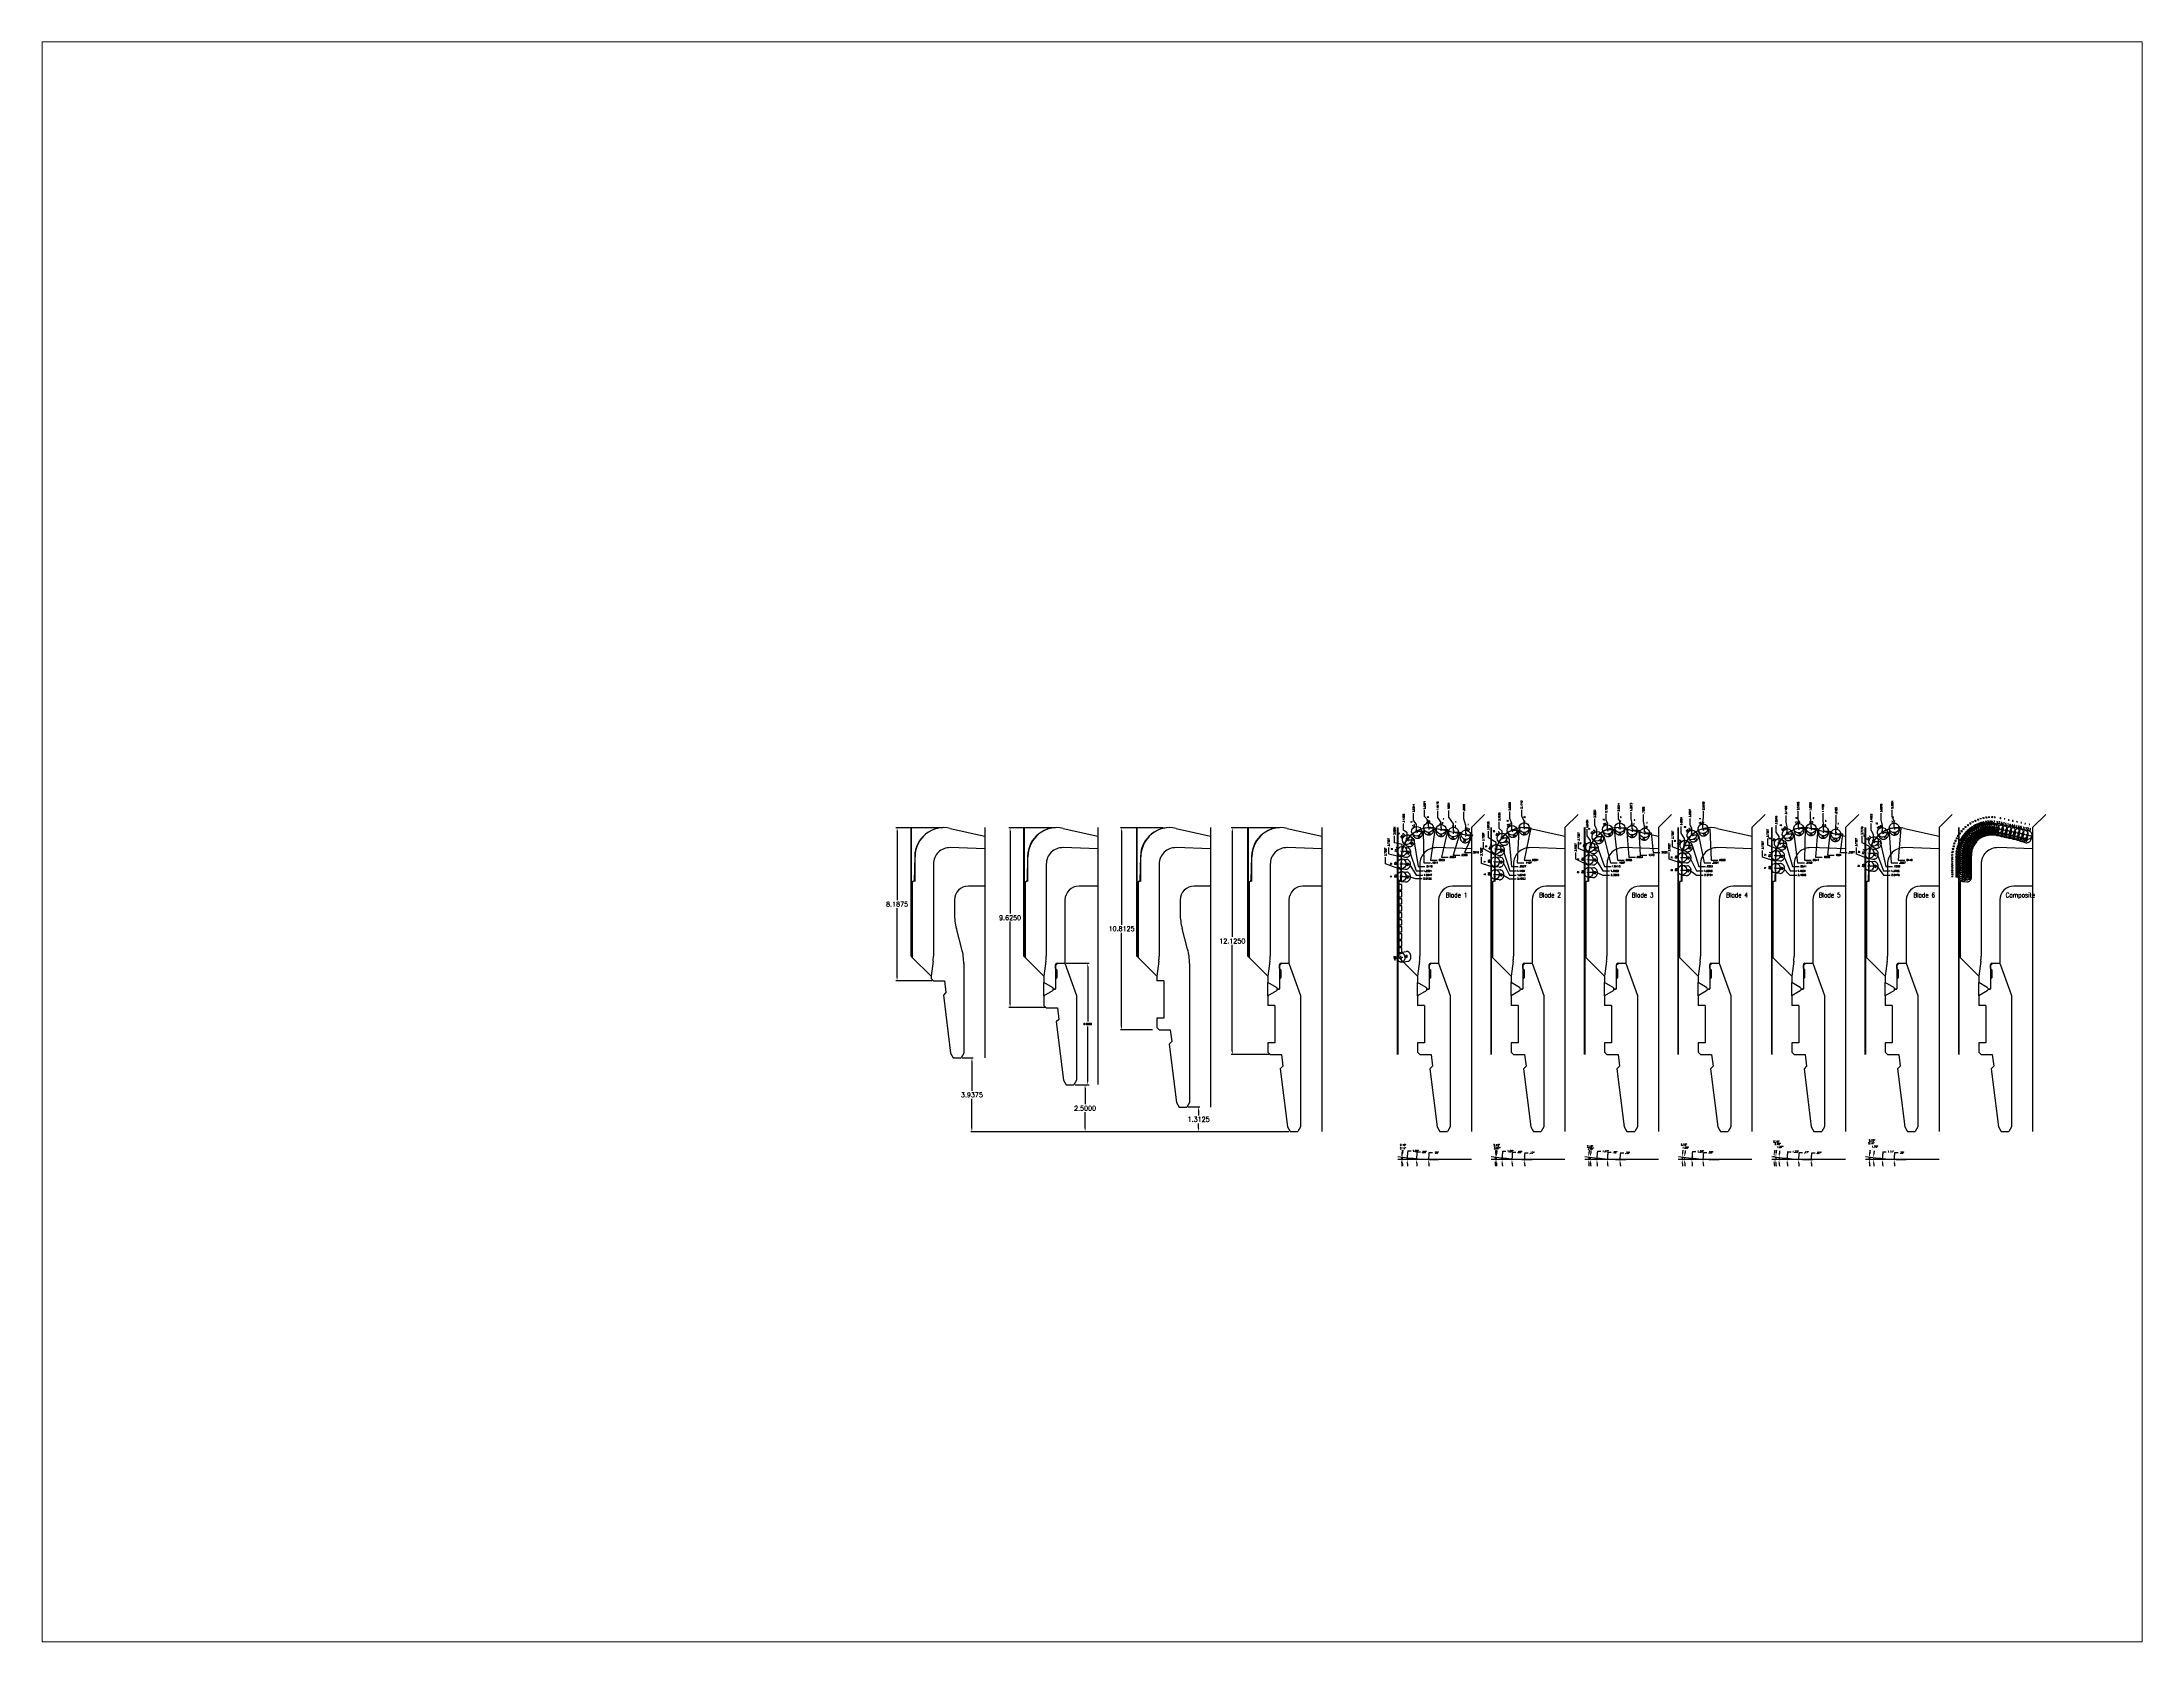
# Paper-space layout 'Layout1' of a CAD drawing. Extents: x 1.05 to 9.45, y 0.8 to 7.2.
# The model-space entities are those that its viewports show. They can reach past a viewport. Long polylines and large blocks are cut down to what shows.
import ezdxf
from ezdxf.enums import TextEntityAlignment as Align

# ---------------------------------------------------------------- set-up
doc = ezdxf.new("R2010")
doc.units = 0
doc.header["$LTSCALE"] = 0.5
doc.header["$MEASUREMENT"] = 0
doc.linetypes.add('CENTER2', pattern=[1.125, 0.75, -0.125, 0.125, -0.125])
doc.linetypes.add('HIDDEN2', pattern=[0.1875, 0.125, -0.0625])
doc.layers.get('0').update_dxf_attribs({"linetype": 'CONTINUOUS'})
for name, color, linetype, true_color in [('Blade_1', 30, 'CONTINUOUS', 0xff7f00), ('Blade_2', 7, 'CONTINUOUS', 0xcccc00), ('Blade_3', 7, 'CONTINUOUS', 0x00cc00), ('Blade_4', 7, 'CONTINUOUS', 0x00cccc), ('Blade_5', 7, 'CONTINUOUS', 0x0066cc), ('Blade_6', 190, 'CONTINUOUS', 0x7f00ff)]:
    doc.layers.add(name, color=color, linetype=linetype, true_color=true_color)
for name, color, linetype in [('CLine', 5, 'CENTER2'), ('Dims', 4, 'CONTINUOUS'), ('Text', 3, 'CONTINUOUS')]:
    doc.layers.add(name, color=color, linetype=linetype)
doc.styles.add('RomanS', font='romans')
doc.dimstyles.new('Copy of Standard', dxfattribs={"dimtxt": 0.094, "dimasz": 0.18, "dimexe": 0.0625, "dimexo": 0.0625, "dimgap": 0.045, "dimtad": 0, "dimtih": 1, "dimtoh": 1, "dimdec": 4, "dimzin": 4, "dimdsep": 46, "dimtxsty": 'RomanS', "dimcen": 0.09, "dimadec": 3, "dimazin": 1, "dimtfac": 1, "dimtdec": 4, "dimtofl": 0, "dimtmove": 0, "dimatfit": 1, "dimfxl": 1, "dimtolj": 1, "dimtzin": 0, "dimarcsym": 0})
doc.dimstyles.get("Standard").update_dxf_attribs({"dimtxt": 0.094, "dimasz": 0.18, "dimexe": 0.0625, "dimexo": 0.0625, "dimgap": 0.09, "dimtad": 0, "dimtih": 1, "dimtoh": 1, "dimdec": 4, "dimzin": 4, "dimdsep": 46, "dimtxsty": 'RomanS', "dimcen": 0.09, "dimazin": 1, "dimtfac": 1, "dimtdec": 4, "dimtofl": 0, "dimtmove": 0, "dimatfit": 1, "dimfxl": 1, "dimtolj": 1, "dimtzin": 0, "dimarcsym": 0})

# ---------------------------------------------------------------- blocks, each defined once
blk = doc.blocks.new('CMark')
at = {"layer": 'CLine'}
for p, q in [((-0.09, 0), (0.09, 0)), ((0, 0.09), (0, -0.09))]:
    blk.add_line(p, q, dxfattribs=at)
blk = doc.blocks.new('1313@20')
for p, q in [((-0.17, 0), (-0.26, 0)), ((0.17, 0), (0.26, 0))]:
    blk.add_line(p, q)
at = {"color": 8, "linetype": 'HIDDEN2', "ltscale": 0.5}
blk.add_line((-0.26, 0), (-0.26, -0.18), dxfattribs=at)
at = {"color": 8, "linetype": 'HIDDEN2', "ltscale": 0.5, "flags": 128}
blk.add_lwpolyline([(0.26, 0), (0.26, -0.18)], dxfattribs=at)
blk.add_ellipse((0, 0), major_axis=(0.264, 0), ratio=0.939693)
at = {"color": 8, "linetype": 'HIDDEN2', "ltscale": 0.5}
blk.add_ellipse((0, -0.18), major_axis=(0.264, 0), ratio=0.939693, start_param=3.141593, end_param=6.283185, dxfattribs=at)
blk.add_blockref('CMark', (0, 0))
at = {"style": 'RomanS'}
blk.add_text('20', height=0.094, dxfattribs=at).set_placement((0, -0.31), align=Align.MIDDLE_CENTER)
blk.add_attdef('ANG', text='', height=0.094, dxfattribs=at).set_placement((0, 0.25), align=Align.BOTTOM_CENTER)
blk = doc.blocks.new('1313@15')
for p, q in [((-0.17, 0), (-0.26, 0)), ((0.17, 0), (0.26, 0))]:
    blk.add_line(p, q)
at = {"color": 8, "linetype": 'HIDDEN2', "ltscale": 0.5}
blk.add_line((-0.26, 0), (-0.26, -0.13), dxfattribs=at)
at = {"color": 8, "linetype": 'HIDDEN2', "ltscale": 0.5, "flags": 128}
blk.add_lwpolyline([(0.26, 0), (0.26, -0.13)], dxfattribs=at)
blk.add_ellipse((0, 0), major_axis=(0.264, 0), ratio=0.965926)
at = {"color": 8, "linetype": 'HIDDEN2', "ltscale": 0.5}
blk.add_ellipse((0, -0.13), major_axis=(0.264, 0), ratio=0.965926, start_param=3.141593, end_param=6.283185, dxfattribs=at)
blk.add_blockref('CMark', (0, 0))
at = {"style": 'RomanS'}
blk.add_text('15', height=0.094, dxfattribs=at).set_placement((0, -0.32), align=Align.MIDDLE_CENTER)
blk.add_attdef('ANG', text='', height=0.094, dxfattribs=at).set_placement((0, 0.25), align=Align.BOTTOM_CENTER)
blk = doc.blocks.new('1313@17.5')
for p, q in [((-0.17, 0), (-0.26, 0)), ((0.17, 0), (0.26, 0))]:
    blk.add_line(p, q)
at = {"color": 8, "linetype": 'HIDDEN2', "ltscale": 0.5}
blk.add_line((-0.26, 0), (-0.26, -0.18), dxfattribs=at)
at = {"color": 8, "linetype": 'HIDDEN2', "ltscale": 0.5, "flags": 128}
blk.add_lwpolyline([(0.26, 0), (0.26, -0.18)], dxfattribs=at)
blk.add_ellipse((0, 0), major_axis=(0.264, 0), ratio=0.953717)
at = {"color": 8, "linetype": 'HIDDEN2', "ltscale": 0.5}
blk.add_ellipse((0, -0.16), major_axis=(0.264, 0), ratio=0.953717, start_param=3.141593, end_param=6.283185, dxfattribs=at)
blk.add_blockref('CMark', (0, 0))
at = {"style": 'RomanS'}
blk.add_text('17.5', height=0.094, dxfattribs=at).set_placement((0, -0.31), align=Align.MIDDLE_CENTER)
blk.add_attdef('ANG', text='', height=0.094, dxfattribs=at).set_placement((0, 0.25), align=Align.BOTTOM_CENTER)
blk = doc.blocks.new('1313@28')
for p, q in [((-0.17, 0), (-0.26, 0)), ((0.17, 0), (0.26, 0))]:
    blk.add_line(p, q)
at = {"color": 8, "linetype": 'HIDDEN2', "ltscale": 0.5}
blk.add_line((-0.26, 0), (-0.26, -0.24), dxfattribs=at)
at = {"color": 8, "linetype": 'HIDDEN2', "ltscale": 0.5, "flags": 128}
blk.add_lwpolyline([(0.26, 0), (0.26, -0.24)], dxfattribs=at)
blk.add_ellipse((0, 0), major_axis=(0.264, 0), ratio=0.882949)
at = {"color": 8, "linetype": 'HIDDEN2', "ltscale": 0.5}
blk.add_ellipse((0, -0.24), major_axis=(0.264, 0), ratio=0.882949, start_param=3.141593, end_param=6.283185, dxfattribs=at)
blk.add_blockref('CMark', (0, 0))
at = {"style": 'RomanS'}
blk.add_text('28', height=0.094, dxfattribs=at).set_placement((0, -0.32), align=Align.MIDDLE_CENTER)
blk.add_attdef('ANG', text='', height=0.094, dxfattribs=at).set_placement((0, 0.25), align=Align.BOTTOM_CENTER)
blk = doc.blocks.new('1313@27')
for p, q in [((-0.17, 0), (-0.26, 0)), ((0.17, 0), (0.26, 0))]:
    blk.add_line(p, q)
at = {"color": 8, "linetype": 'HIDDEN2', "ltscale": 0.5}
blk.add_line((-0.26, 0), (-0.26, -0.24), dxfattribs=at)
at = {"color": 8, "linetype": 'HIDDEN2', "ltscale": 0.5, "flags": 128}
blk.add_lwpolyline([(0.26, 0), (0.26, -0.24)], dxfattribs=at)
blk.add_ellipse((0, 0), major_axis=(0.264, 0), ratio=0.891002)
at = {"color": 8, "linetype": 'HIDDEN2', "ltscale": 0.5}
blk.add_ellipse((0, -0.24), major_axis=(0.264, 0), ratio=0.891002, start_param=3.141593, end_param=6.283185, dxfattribs=at)
blk.add_blockref('CMark', (0, 0))
at = {"style": 'RomanS'}
blk.add_text('27', height=0.094, dxfattribs=at).set_placement((0, -0.32), align=Align.MIDDLE_CENTER)
blk.add_attdef('ANG', text='', height=0.094, dxfattribs=at).set_placement((0, 0.25), align=Align.BOTTOM_CENTER)
blk = doc.blocks.new('1313@26')
for p, q in [((-0.17, 0), (-0.26, 0)), ((0.17, 0), (0.26, 0))]:
    blk.add_line(p, q)
at = {"color": 8, "linetype": 'HIDDEN2', "ltscale": 0.5}
blk.add_line((-0.26, 0), (-0.26, -0.23), dxfattribs=at)
at = {"color": 8, "linetype": 'HIDDEN2', "ltscale": 0.5, "flags": 128}
blk.add_lwpolyline([(0.26, 0), (0.26, -0.23)], dxfattribs=at)
blk.add_ellipse((0, 0), major_axis=(0.264, 0), ratio=0.89879)
at = {"color": 8, "linetype": 'HIDDEN2', "ltscale": 0.5}
blk.add_ellipse((0, -0.23), major_axis=(0.264, 0), ratio=0.89879, start_param=3.141593, end_param=6.283185, dxfattribs=at)
blk.add_blockref('CMark', (0, 0))
at = {"style": 'RomanS'}
blk.add_text('26', height=0.094, dxfattribs=at).set_placement((0, -0.32), align=Align.MIDDLE_CENTER)
blk.add_attdef('ANG', text='', height=0.094, dxfattribs=at).set_placement((0, 0.25), align=Align.BOTTOM_CENTER)
blk = doc.blocks.new('1313@25')
for p, q in [((-0.17, 0), (-0.26, 0)), ((0.17, 0), (0.26, 0))]:
    blk.add_line(p, q)
at = {"color": 8, "linetype": 'HIDDEN2', "ltscale": 0.5}
blk.add_line((-0.26, 0), (-0.26, -0.22), dxfattribs=at)
at = {"color": 8, "linetype": 'HIDDEN2', "ltscale": 0.5, "flags": 128}
blk.add_lwpolyline([(0.26, 0), (0.26, -0.22)], dxfattribs=at)
blk.add_ellipse((0, 0), major_axis=(0.264, 0), ratio=0.906308)
at = {"color": 8, "linetype": 'HIDDEN2', "ltscale": 0.5}
blk.add_ellipse((0, -0.22), major_axis=(0.264, 0), ratio=0.906308, start_param=3.141593, end_param=6.283185, dxfattribs=at)
blk.add_blockref('CMark', (0, 0))
at = {"style": 'RomanS'}
blk.add_text('25', height=0.094, dxfattribs=at).set_placement((0, -0.3), align=Align.MIDDLE_CENTER)
blk.add_attdef('ANG', text='', height=0.094, dxfattribs=at).set_placement((0, 0.25), align=Align.BOTTOM_CENTER)
blk = doc.blocks.new('1313@24')
for p, q in [((-0.17, 0), (-0.26, 0)), ((0.17, 0), (0.26, 0))]:
    blk.add_line(p, q)
at = {"color": 8, "linetype": 'HIDDEN2', "ltscale": 0.5}
blk.add_line((-0.26, 0), (-0.26, -0.21), dxfattribs=at)
at = {"color": 8, "linetype": 'HIDDEN2', "ltscale": 0.5, "flags": 128}
blk.add_lwpolyline([(0.26, 0), (0.26, -0.21)], dxfattribs=at)
blk.add_ellipse((0, 0), major_axis=(0.264, 0), ratio=0.913535)
at = {"color": 8, "linetype": 'HIDDEN2', "ltscale": 0.5}
blk.add_ellipse((0, -0.21), major_axis=(0.264, 0), ratio=0.913535, start_param=3.141593, end_param=6.283185, dxfattribs=at)
blk.add_blockref('CMark', (0, 0))
at = {"style": 'RomanS'}
blk.add_text('24', height=0.094, dxfattribs=at).set_placement((0, -0.32), align=Align.MIDDLE_CENTER)
blk.add_attdef('ANG', text='', height=0.094, dxfattribs=at).set_placement((0, 0.25), align=Align.BOTTOM_CENTER)
blk = doc.blocks.new('1313@23')
for p, q in [((-0.17, 0), (-0.26, 0)), ((0.17, 0), (0.26, 0))]:
    blk.add_line(p, q)
at = {"color": 8, "linetype": 'HIDDEN2', "ltscale": 0.5}
blk.add_line((-0.26, 0), (-0.26, -0.2), dxfattribs=at)
at = {"color": 8, "linetype": 'HIDDEN2', "ltscale": 0.5, "flags": 128}
blk.add_lwpolyline([(0.26, 0), (0.26, -0.2)], dxfattribs=at)
blk.add_ellipse((0, 0), major_axis=(0.264, 0), ratio=0.920505)
at = {"color": 8, "linetype": 'HIDDEN2', "ltscale": 0.5}
blk.add_ellipse((0, -0.2), major_axis=(0.264, 0), ratio=0.92388, start_param=3.141593, end_param=6.283185, dxfattribs=at)
blk.add_blockref('CMark', (0, 0))
at = {"style": 'RomanS'}
blk.add_text('23', height=0.094, dxfattribs=at).set_placement((0, -0.31), align=Align.MIDDLE_CENTER)
blk.add_attdef('ANG', text='', height=0.094, dxfattribs=at).set_placement((0, 0.25), align=Align.BOTTOM_CENTER)
blk = doc.blocks.new('1313@22')
for p, q in [((-0.17, 0), (-0.26, 0)), ((0.17, 0), (0.26, 0))]:
    blk.add_line(p, q)
at = {"color": 8, "linetype": 'HIDDEN2', "ltscale": 0.5}
blk.add_line((-0.26, 0), (-0.26, -0.19), dxfattribs=at)
at = {"color": 8, "linetype": 'HIDDEN2', "ltscale": 0.5, "flags": 128}
blk.add_lwpolyline([(0.26, 0), (0.26, -0.19)], dxfattribs=at)
blk.add_ellipse((0, 0), major_axis=(0.264, 0), ratio=0.927184)
at = {"color": 8, "linetype": 'HIDDEN2', "ltscale": 0.5}
blk.add_ellipse((0, -0.19), major_axis=(0.264, 0), ratio=0.927184, start_param=3.141593, end_param=6.283185, dxfattribs=at)
blk.add_blockref('CMark', (0, 0))
at = {"style": 'RomanS'}
blk.add_text('22', height=0.094, dxfattribs=at).set_placement((0, -0.32), align=Align.MIDDLE_CENTER)
blk.add_attdef('ANG', text='', height=0.094, dxfattribs=at).set_placement((0, 0.25), align=Align.BOTTOM_CENTER)
blk = doc.blocks.new('1313@21')
for p, q in [((-0.17, 0), (-0.26, 0)), ((0.17, 0), (0.26, 0))]:
    blk.add_line(p, q)
at = {"color": 8, "linetype": 'HIDDEN2', "ltscale": 0.5}
blk.add_line((-0.26, 0), (-0.26, -0.2), dxfattribs=at)
at = {"color": 8, "linetype": 'HIDDEN2', "ltscale": 0.5, "flags": 128}
blk.add_lwpolyline([(0.26, 0), (0.26, -0.2)], dxfattribs=at)
blk.add_ellipse((0, 0), major_axis=(0.264, 0), ratio=0.93358)
at = {"color": 8, "linetype": 'HIDDEN2', "ltscale": 0.5}
blk.add_ellipse((0, -0.2), major_axis=(0.264, 0), ratio=0.92388, start_param=3.141593, end_param=6.283185, dxfattribs=at)
blk.add_blockref('CMark', (0, 0))
at = {"style": 'RomanS'}
blk.add_text('21', height=0.094, dxfattribs=at).set_placement((0, -0.31), align=Align.MIDDLE_CENTER)
blk.add_attdef('ANG', text='', height=0.094, dxfattribs=at).set_placement((0, 0.25), align=Align.BOTTOM_CENTER)
blk = doc.blocks.new('1313@19')
for p, q in [((-0.17, 0), (-0.26, 0)), ((0.17, 0), (0.26, 0))]:
    blk.add_line(p, q)
at = {"color": 8, "linetype": 'HIDDEN2', "ltscale": 0.5}
blk.add_line((-0.26, 0), (-0.26, -0.2), dxfattribs=at)
at = {"color": 8, "linetype": 'HIDDEN2', "ltscale": 0.5, "flags": 128}
blk.add_lwpolyline([(0.26, 0), (0.26, -0.2)], dxfattribs=at)
blk.add_ellipse((0, 0), major_axis=(0.264, 0), ratio=0.945519)
at = {"color": 8, "linetype": 'HIDDEN2', "ltscale": 0.5}
blk.add_ellipse((0, -0.2), major_axis=(0.264, 0), ratio=0.92388, start_param=3.141593, end_param=6.283185, dxfattribs=at)
blk.add_blockref('CMark', (0, 0))
at = {"style": 'RomanS'}
blk.add_text('19', height=0.094, dxfattribs=at).set_placement((0, -0.31), align=Align.MIDDLE_CENTER)
blk.add_attdef('ANG', text='', height=0.094, dxfattribs=at).set_placement((0, 0.25), align=Align.BOTTOM_CENTER)
blk = doc.blocks.new('1313@18')
for p, q in [((-0.17, 0), (-0.26, 0)), ((0.17, 0), (0.26, 0))]:
    blk.add_line(p, q)
at = {"color": 8, "linetype": 'HIDDEN2', "ltscale": 0.5}
blk.add_line((-0.26, 0), (-0.26, -0.16), dxfattribs=at)
at = {"color": 8, "linetype": 'HIDDEN2', "ltscale": 0.5, "flags": 128}
blk.add_lwpolyline([(0.26, 0), (0.26, -0.16)], dxfattribs=at)
blk.add_ellipse((0, 0), major_axis=(0.264, 0), ratio=0.951057)
at = {"color": 8, "linetype": 'HIDDEN2', "ltscale": 0.5}
blk.add_ellipse((0, -0.16), major_axis=(0.264, 0), ratio=0.951057, start_param=3.141593, end_param=6.283185, dxfattribs=at)
blk.add_blockref('CMark', (0, 0))
at = {"style": 'RomanS'}
blk.add_text('18', height=0.094, dxfattribs=at).set_placement((0, -0.32), align=Align.MIDDLE_CENTER)
blk.add_attdef('ANG', text='', height=0.094, dxfattribs=at).set_placement((0, 0.25), align=Align.BOTTOM_CENTER)
blk = doc.blocks.new('1313@17')
for p, q in [((-0.17, 0), (-0.26, 0)), ((0.17, 0), (0.26, 0))]:
    blk.add_line(p, q)
at = {"color": 8, "linetype": 'HIDDEN2', "ltscale": 0.5}
blk.add_line((-0.26, 0), (-0.26, -0.15), dxfattribs=at)
at = {"color": 8, "linetype": 'HIDDEN2', "ltscale": 0.5, "flags": 128}
blk.add_lwpolyline([(0.26, 0), (0.26, -0.15)], dxfattribs=at)
blk.add_ellipse((0, 0), major_axis=(0.264, 0), ratio=0.956305)
at = {"color": 8, "linetype": 'HIDDEN2', "ltscale": 0.5}
blk.add_ellipse((0, -0.15), major_axis=(0.264, 0), ratio=0.92388, start_param=3.141593, end_param=6.283185, dxfattribs=at)
blk.add_blockref('CMark', (0, 0))
at = {"style": 'RomanS'}
blk.add_text('17', height=0.094, dxfattribs=at).set_placement((0, -0.31), align=Align.MIDDLE_CENTER)
blk.add_attdef('ANG', text='', height=0.094, dxfattribs=at).set_placement((0, 0.25), align=Align.BOTTOM_CENTER)
blk = doc.blocks.new('1313@16')
for p, q in [((-0.17, 0), (-0.26, 0)), ((0.17, 0), (0.26, 0))]:
    blk.add_line(p, q)
at = {"color": 8, "linetype": 'HIDDEN2', "ltscale": 0.5}
blk.add_line((-0.26, 0), (-0.26, -0.14), dxfattribs=at)
at = {"color": 8, "linetype": 'HIDDEN2', "ltscale": 0.5, "flags": 128}
blk.add_lwpolyline([(0.26, 0), (0.26, -0.14)], dxfattribs=at)
blk.add_ellipse((0, 0), major_axis=(0.264, 0), ratio=0.961262)
at = {"color": 8, "linetype": 'HIDDEN2', "ltscale": 0.5}
blk.add_ellipse((0, -0.14), major_axis=(0.264, 0), ratio=0.961262, start_param=3.141593, end_param=6.283185, dxfattribs=at)
blk.add_blockref('CMark', (0, 0))
at = {"style": 'RomanS'}
blk.add_text('16', height=0.094, dxfattribs=at).set_placement((0, -0.32), align=Align.MIDDLE_CENTER)
blk.add_attdef('ANG', text='', height=0.094, dxfattribs=at).set_placement((0, 0.25), align=Align.BOTTOM_CENTER)
blk = doc.blocks.new('*D78')
at = {"layer": 'Dims', "color": 0, "lineweight": -2, "transparency": 16777216}
for p, q in [((5.59, 15), (5.59, 15.36)), ((5.69, 14.64), (5.59, 15)), ((5.69, 14.2), (5.69, 14.64))]:
    blk.add_line(p, q, dxfattribs=at)
at = {"layer": 'Dims', "color": 0, "transparency": 16777216, "insert": (5.59, 15.59), "char_height": 0.094, "attachment_point": 5, "rotation": 90, "style": 'RomanS'}
blk.add_mtext('\\A1;.2950', dxfattribs=at)
blk = doc.blocks.new('*D79')
at = {"layer": 'Dims', "color": 0, "lineweight": -2, "transparency": 16777216}
for p, q in [((6.05, 14.14), (5.62, 13.2)), ((5.76, 14.14), (6.05, 14.14)), ((5.62, 13.2), (5.98, 13.2))]:
    blk.add_line(p, q, dxfattribs=at)
at = {"layer": 'Dims', "color": 0, "transparency": 16777216, "insert": (6.21, 13.2), "char_height": 0.094, "attachment_point": 5, "style": 'RomanS'}
blk.add_mtext('\\A1;.3816', dxfattribs=at)
blk = doc.blocks.new('*D80')
at = {"layer": 'Dims', "color": 0, "lineweight": -2, "transparency": 16777216}
for p, q in [((4.78, 15.08), (4.78, 15.44)), ((5.03, 14.72), (4.78, 15.08)), ((5.03, 14.35), (5.03, 14.72))]:
    blk.add_line(p, q, dxfattribs=at)
at = {"layer": 'Dims', "color": 0, "transparency": 16777216, "insert": (4.78, 15.67), "char_height": 0.094, "attachment_point": 5, "rotation": 90, "style": 'RomanS'}
blk.add_mtext('\\A1;.9564', dxfattribs=at)
blk = doc.blocks.new('*D81')
at = {"layer": 'Dims', "color": 0, "lineweight": -2, "transparency": 16777216}
for p, q in [((5.39, 14.29), (5.01, 13.06)), ((5.09, 14.29), (5.39, 14.29)), ((5.01, 13.06), (5.37, 13.06))]:
    blk.add_line(p, q, dxfattribs=at)
at = {"layer": 'Dims', "color": 0, "transparency": 16777216, "insert": (5.6, 13.06), "char_height": 0.094, "attachment_point": 5, "style": 'RomanS'}
blk.add_mtext('\\A1;.2350', dxfattribs=at)
blk = doc.blocks.new('*D82')
at = {"layer": 'Dims', "color": 0, "lineweight": -2, "transparency": 16777216}
for p, q in [((4.19, 15.06), (4.19, 15.42)), ((4.37, 14.79), (4.19, 15.06)), ((4.37, 14.5), (4.37, 14.79))]:
    blk.add_line(p, q, dxfattribs=at)
at = {"layer": 'Dims', "color": 0, "transparency": 16777216, "insert": (4.19, 15.69), "char_height": 0.094, "attachment_point": 5, "rotation": 90, "style": 'RomanS'}
blk.add_mtext('\\A1;1.6178', dxfattribs=at)
blk = doc.blocks.new('*D83')
at = {"layer": 'Dims', "color": 0, "lineweight": -2, "transparency": 16777216}
for p, q in [((4.73, 14.43), (4.39, 12.95)), ((4.43, 14.43), (4.73, 14.43)), ((4.39, 12.95), (4.75, 12.95))]:
    blk.add_line(p, q, dxfattribs=at)
at = {"layer": 'Dims', "color": 0, "transparency": 16777216, "insert": (4.99, 12.95), "char_height": 0.094, "attachment_point": 5, "style": 'RomanS'}
blk.add_mtext('\\A1;.0884', dxfattribs=at)
blk = doc.blocks.new('*D84')
at = {"layer": 'Dims', "color": 0, "lineweight": -2, "transparency": 16777216}
for p, q in [((3.49, 15.11), (3.49, 15.47)), ((3.7, 14.88), (3.49, 15.11)), ((3.7, 14.58), (3.7, 14.88))]:
    blk.add_line(p, q, dxfattribs=at)
at = {"layer": 'Dims', "color": 0, "transparency": 16777216, "insert": (3.49, 15.73), "char_height": 0.094, "attachment_point": 5, "rotation": 90, "style": 'RomanS'}
blk.add_mtext('\\A1;2.2871', dxfattribs=at)
blk = doc.blocks.new('*D85')
at = {"layer": 'Dims', "color": 0, "lineweight": -2, "transparency": 16777216}
for p, q in [((3.76, 14.52), (4.06, 14.52)), ((4.06, 14.52), (3.8, 12.79)), ((3.8, 12.79), (4.16, 12.79))]:
    blk.add_line(p, q, dxfattribs=at)
at = {"layer": 'Dims', "color": 0, "transparency": 16777216, "insert": (4.39, 12.79), "char_height": 0.094, "attachment_point": 5, "style": 'RomanS'}
blk.add_mtext('\\A1;.0033', dxfattribs=at)
blk = doc.blocks.new('*D86')
at = {"layer": 'Dims', "color": 0, "lineweight": -2, "transparency": 16777216}
for p, q in [((2.9, 14.93), (2.9, 15.29)), ((3.06, 14.69), (2.9, 14.93)), ((3.06, 14.39), (3.06, 14.69))]:
    blk.add_line(p, q, dxfattribs=at)
at = {"layer": 'Dims', "color": 0, "transparency": 16777216, "insert": (2.9, 15.57), "char_height": 0.094, "attachment_point": 5, "rotation": 90, "style": 'RomanS'}
blk.add_mtext('\\A1;2.9314', dxfattribs=at)
blk = doc.blocks.new('*D87')
at = {"layer": 'Dims', "color": 0, "lineweight": -2, "transparency": 16777216}
for p, q in [((3.12, 14.33), (3.42, 14.33)), ((3.42, 14.33), (3.45, 12.65)), ((3.45, 12.65), (3.81, 12.65))]:
    blk.add_line(p, q, dxfattribs=at)
at = {"layer": 'Dims', "color": 0, "transparency": 16777216, "insert": (4.03, 12.65), "char_height": 0.094, "attachment_point": 5, "style": 'RomanS'}
blk.add_mtext('\\A1;.1941', dxfattribs=at)
blk = doc.blocks.new('*D88')
at = {"layer": 'Dims', "color": 0, "lineweight": -2, "transparency": 16777216}
for p, q in [((2.37, 14.39), (2.37, 14.75)), ((2.56, 14.24), (2.37, 14.39)), ((2.56, 13.94), (2.56, 14.24))]:
    blk.add_line(p, q, dxfattribs=at)
at = {"layer": 'Dims', "color": 0, "transparency": 16777216, "insert": (2.37, 15.03), "char_height": 0.094, "attachment_point": 5, "rotation": 90, "style": 'RomanS'}
blk.add_mtext('\\A1;3.4328', dxfattribs=at)
blk = doc.blocks.new('*D89')
at = {"layer": 'Dims', "color": 0, "lineweight": -2, "transparency": 16777216}
for p, q in [((2.62, 13.88), (2.92, 13.88)), ((2.92, 13.88), (3.14, 12.45)), ((3.14, 12.45), (3.5, 12.45))]:
    blk.add_line(p, q, dxfattribs=at)
at = {"layer": 'Dims', "color": 0, "transparency": 16777216, "insert": (3.73, 12.45), "char_height": 0.094, "attachment_point": 5, "style": 'RomanS'}
blk.add_mtext('\\A1;.6419', dxfattribs=at)
blk = doc.blocks.new('*D90')
at = {"layer": 'Dims', "color": 0, "lineweight": -2, "transparency": 16777216}
for p, q in [((1.88, 13.72), (1.88, 14.08)), ((2.29, 13.62), (1.88, 13.72)), ((2.29, 13.33), (2.29, 13.62))]:
    blk.add_line(p, q, dxfattribs=at)
at = {"layer": 'Dims', "color": 0, "transparency": 16777216, "insert": (1.88, 14.36), "char_height": 0.094, "attachment_point": 5, "rotation": 90, "style": 'RomanS'}
blk.add_mtext('\\A1;3.6994', dxfattribs=at)
blk = doc.blocks.new('*D91')
at = {"layer": 'Dims', "color": 0, "lineweight": -2, "transparency": 16777216}
for p, q in [((2.35, 13.26), (2.68, 13.26)), ((2.68, 13.26), (3.04, 12.21)), ((3.04, 12.21), (3.4, 12.21))]:
    blk.add_line(p, q, dxfattribs=at)
at = {"layer": 'Dims', "color": 0, "transparency": 16777216, "insert": (3.65, 12.21), "char_height": 0.094, "attachment_point": 5, "style": 'RomanS'}
blk.add_mtext('\\A1;1.2591', dxfattribs=at)
blk = doc.blocks.new('*D92')
at = {"layer": 'Dims', "color": 0, "lineweight": -2, "transparency": 16777216}
for p, q in [((1.57, 13.11), (1.57, 13.47)), ((2.26, 12.95), (1.57, 13.11)), ((2.26, 12.65), (2.26, 12.95))]:
    blk.add_line(p, q, dxfattribs=at)
at = {"layer": 'Dims', "color": 0, "transparency": 16777216, "insert": (1.57, 13.75), "char_height": 0.094, "attachment_point": 5, "rotation": 90, "style": 'RomanS'}
blk.add_mtext('\\A1;3.7287', dxfattribs=at)
blk = doc.blocks.new('*D93')
at = {"layer": 'Dims', "color": 0, "lineweight": -2, "transparency": 16777216}
for p, q in [((2.32, 12.59), (2.67, 12.59)), ((2.67, 12.59), (3.03, 11.99)), ((3.03, 11.99), (3.39, 11.99))]:
    blk.add_line(p, q, dxfattribs=at)
at = {"layer": 'Dims', "color": 0, "transparency": 16777216, "insert": (3.66, 11.99), "char_height": 0.094, "attachment_point": 5, "style": 'RomanS'}
blk.add_mtext('\\A1;1.9347', dxfattribs=at)
blk = doc.blocks.new('*D94')
at = {"layer": 'Dims', "color": 0, "lineweight": -2, "transparency": 16777216}
for p, q in [((8.68, 15.11), (8.68, 15.47)), ((8.81, 14.88), (8.68, 15.11)), ((8.81, 14.59), (8.81, 14.88))]:
    blk.add_line(p, q, dxfattribs=at)
at = {"layer": 'Dims', "color": 0, "transparency": 16777216, "insert": (8.68, 15.75), "char_height": 0.094, "attachment_point": 5, "rotation": 90, "style": 'RomanS'}
blk.add_mtext('\\A1;2.1742', dxfattribs=at)
blk = doc.blocks.new('*D95')
at = {"layer": 'Dims', "color": 0, "lineweight": -2, "transparency": 16777216}
for p, q in [((9.17, 14.52), (8.81, 12.79)), ((8.88, 14.52), (9.17, 14.52)), ((8.81, 12.79), (9.17, 12.79))]:
    blk.add_line(p, q, dxfattribs=at)
at = {"layer": 'Dims', "color": 0, "transparency": 16777216, "insert": (9.39, 12.79), "char_height": 0.094, "attachment_point": 5, "style": 'RomanS'}
blk.add_mtext('\\A1;.0001', dxfattribs=at)
blk = doc.blocks.new('*D96')
at = {"layer": 'Dims', "color": 0, "lineweight": -2, "transparency": 16777216}
for p, q in [((8.04, 15.02), (8.04, 15.38)), ((8.16, 14.74), (8.04, 15.02)), ((8.16, 14.44), (8.16, 14.74))]:
    blk.add_line(p, q, dxfattribs=at)
at = {"layer": 'Dims', "color": 0, "transparency": 16777216, "insert": (8.04, 15.66), "char_height": 0.094, "attachment_point": 5, "rotation": 90, "style": 'RomanS'}
blk.add_mtext('\\A1;2.8309', dxfattribs=at)
blk = doc.blocks.new('*D97')
at = {"layer": 'Dims', "color": 0, "lineweight": -2, "transparency": 16777216}
for p, q in [((8.22, 14.38), (8.52, 14.38)), ((8.52, 14.38), (8.43, 12.65)), ((8.43, 12.65), (8.79, 12.65))]:
    blk.add_line(p, q, dxfattribs=at)
at = {"layer": 'Dims', "color": 0, "transparency": 16777216, "insert": (9.03, 12.65), "char_height": 0.094, "attachment_point": 5, "style": 'RomanS'}
blk.add_mtext('\\A1;.1427', dxfattribs=at)
blk = doc.blocks.new('*D98')
at = {"layer": 'Dims', "color": 0, "lineweight": -2, "transparency": 16777216}
for p, q in [((7.48, 14.47), (7.48, 14.83)), ((7.63, 14.33), (7.48, 14.47)), ((7.63, 14.03), (7.63, 14.33))]:
    blk.add_line(p, q, dxfattribs=at)
at = {"layer": 'Dims', "color": 0, "transparency": 16777216, "insert": (7.48, 15.11), "char_height": 0.094, "attachment_point": 5, "rotation": 90, "style": 'RomanS'}
blk.add_mtext('\\A1;3.3636', dxfattribs=at)
blk = doc.blocks.new('*D99')
at = {"layer": 'Dims', "color": 0, "lineweight": -2, "transparency": 16777216}
for p, q in [((7.69, 13.97), (7.99, 13.97)), ((7.99, 13.97), (8.14, 12.45)), ((8.14, 12.45), (8.5, 12.45))]:
    blk.add_line(p, q, dxfattribs=at)
at = {"layer": 'Dims', "color": 0, "transparency": 16777216, "insert": (8.73, 12.45), "char_height": 0.094, "attachment_point": 5, "style": 'RomanS'}
blk.add_mtext('\\A1;.5527', dxfattribs=at)
blk = doc.blocks.new('*D100')
at = {"layer": 'Dims', "color": 0, "lineweight": -2, "transparency": 16777216}
for p, q in [((6.9, 13.98), (6.9, 14.34)), ((7.32, 13.73), (6.9, 13.98)), ((7.32, 13.44), (7.32, 13.73))]:
    blk.add_line(p, q, dxfattribs=at)
at = {"layer": 'Dims', "color": 0, "transparency": 16777216, "insert": (6.9, 14.62), "char_height": 0.094, "attachment_point": 5, "rotation": 90, "style": 'RomanS'}
blk.add_mtext('\\A1;3.6738', dxfattribs=at)
blk = doc.blocks.new('*D101')
at = {"layer": 'Dims', "color": 0, "lineweight": -2, "transparency": 16777216}
for p, q in [((7.38, 13.37), (7.68, 13.37)), ((7.68, 13.37), (8.04, 12.21)), ((8.04, 12.21), (8.4, 12.21))]:
    blk.add_line(p, q, dxfattribs=at)
at = {"layer": 'Dims', "color": 0, "transparency": 16777216, "insert": (8.65, 12.21), "char_height": 0.094, "attachment_point": 5, "style": 'RomanS'}
blk.add_mtext('\\A1;1.1491', dxfattribs=at)
blk = doc.blocks.new('*D102')
at = {"layer": 'Dims', "color": 0, "lineweight": -2, "transparency": 16777216}
for p, q in [((6.63, 13.39), (6.63, 13.75)), ((7.26, 13.06), (6.63, 13.39)), ((7.26, 12.76), (7.26, 13.06))]:
    blk.add_line(p, q, dxfattribs=at)
at = {"layer": 'Dims', "color": 0, "transparency": 16777216, "insert": (6.63, 14.03), "char_height": 0.094, "attachment_point": 5, "rotation": 90, "style": 'RomanS'}
blk.add_mtext('\\A1;3.7287', dxfattribs=at)
blk = doc.blocks.new('*D103')
at = {"layer": 'Dims', "color": 0, "lineweight": -2, "transparency": 16777216}
for p, q in [((7.32, 12.7), (7.67, 12.7)), ((7.67, 12.7), (8.03, 11.99)), ((8.03, 11.99), (8.39, 11.99))]:
    blk.add_line(p, q, dxfattribs=at)
at = {"layer": 'Dims', "color": 0, "transparency": 16777216, "insert": (8.66, 11.99), "char_height": 0.094, "attachment_point": 5, "style": 'RomanS'}
blk.add_mtext('\\A1;1.8218', dxfattribs=at)
blk = doc.blocks.new('*D104')
at = {"layer": 'Dims', "color": 0, "lineweight": -2, "transparency": 16777216}
for p, q in [((15.19, 14.87), (15.19, 15.23)), ((15.25, 14.6), (15.19, 14.87)), ((15.25, 14.3), (15.25, 14.6))]:
    blk.add_line(p, q, dxfattribs=at)
at = {"layer": 'Dims', "color": 0, "transparency": 16777216, "insert": (15.19, 15.46), "char_height": 0.094, "attachment_point": 5, "rotation": 90, "style": 'RomanS'}
blk.add_mtext('\\A1;.7359', dxfattribs=at)
blk = doc.blocks.new('*D105')
at = {"layer": 'Dims', "color": 0, "lineweight": -2, "transparency": 16777216}
for p, q in [((15.32, 14.24), (15.61, 14.24)), ((15.61, 14.24), (15.71, 13.2)), ((15.71, 13.2), (16.07, 13.2))]:
    blk.add_line(p, q, dxfattribs=at)
at = {"layer": 'Dims', "color": 0, "transparency": 16777216, "insert": (16.3, 13.2), "char_height": 0.094, "attachment_point": 5, "style": 'RomanS'}
blk.add_mtext('\\A1;.2839', dxfattribs=at)
blk = doc.blocks.new('*D106')
at = {"layer": 'Dims', "color": 0, "lineweight": -2, "transparency": 16777216}
for p, q in [((14.53, 14.99), (14.53, 15.35)), ((14.59, 14.75), (14.53, 14.99)), ((14.59, 14.45), (14.59, 14.75))]:
    blk.add_line(p, q, dxfattribs=at)
at = {"layer": 'Dims', "color": 0, "transparency": 16777216, "insert": (14.53, 15.62), "char_height": 0.094, "attachment_point": 5, "rotation": 90, "style": 'RomanS'}
blk.add_mtext('\\A1;1.3973', dxfattribs=at)
blk = doc.blocks.new('*D107')
at = {"layer": 'Dims', "color": 0, "lineweight": -2, "transparency": 16777216}
for p, q in [((14.65, 14.39), (14.95, 14.39)), ((14.95, 14.39), (15.01, 13.06)), ((15.01, 13.06), (15.37, 13.06))]:
    blk.add_line(p, q, dxfattribs=at)
at = {"layer": 'Dims', "color": 0, "transparency": 16777216, "insert": (15.6, 13.06), "char_height": 0.094, "attachment_point": 5, "style": 'RomanS'}
blk.add_mtext('\\A1;.1372', dxfattribs=at)
blk = doc.blocks.new('*D108')
at = {"layer": 'Dims', "color": 0, "lineweight": -2, "transparency": 16777216}
for p, q in [((13.86, 14.97), (13.86, 15.33)), ((13.93, 14.88), (13.86, 14.97)), ((13.93, 14.58), (13.93, 14.88))]:
    blk.add_line(p, q, dxfattribs=at)
at = {"layer": 'Dims', "color": 0, "transparency": 16777216, "insert": (13.86, 15.61), "char_height": 0.094, "attachment_point": 5, "rotation": 90, "style": 'RomanS'}
blk.add_mtext('\\A1;2.0614', dxfattribs=at)
blk = doc.blocks.new('*D109')
at = {"layer": 'Dims', "color": 0, "lineweight": -2, "transparency": 16777216}
for p, q in [((13.99, 14.52), (14.29, 14.52)), ((14.29, 14.52), (14.41, 12.95)), ((14.41, 12.95), (14.77, 12.95))]:
    blk.add_line(p, q, dxfattribs=at)
at = {"layer": 'Dims', "color": 0, "transparency": 16777216, "insert": (14.99, 12.95), "char_height": 0.094, "attachment_point": 5, "style": 'RomanS'}
blk.add_mtext('\\A1;.0051', dxfattribs=at)
blk = doc.blocks.new('*D110')
at = {"layer": 'Dims', "color": 0, "lineweight": -2, "transparency": 16777216}
for p, q in [((13.2, 14.9), (13.2, 15.26)), ((13.26, 14.78), (13.2, 14.9)), ((13.26, 14.49), (13.26, 14.78))]:
    blk.add_line(p, q, dxfattribs=at)
at = {"layer": 'Dims', "color": 0, "transparency": 16777216, "insert": (13.2, 15.54), "char_height": 0.094, "attachment_point": 5, "rotation": 90, "style": 'RomanS'}
blk.add_mtext('\\A1;2.7269', dxfattribs=at)
blk = doc.blocks.new('*D111')
at = {"layer": 'Dims', "color": 0, "lineweight": -2, "transparency": 16777216}
for p, q in [((13.32, 14.42), (13.62, 14.42)), ((13.62, 14.42), (13.8, 12.79)), ((13.8, 12.79), (14.16, 12.79))]:
    blk.add_line(p, q, dxfattribs=at)
at = {"layer": 'Dims', "color": 0, "transparency": 16777216, "insert": (14.39, 12.79), "char_height": 0.094, "attachment_point": 5, "style": 'RomanS'}
blk.add_mtext('\\A1;.0988', dxfattribs=at)
blk = doc.blocks.new('*D112')
at = {"layer": 'Dims', "color": 0, "lineweight": -2, "transparency": 16777216}
for p, q in [((12.59, 14.65), (12.59, 15.01)), ((12.7, 14.41), (12.59, 14.65)), ((12.7, 14.12), (12.7, 14.41))]:
    blk.add_line(p, q, dxfattribs=at)
at = {"layer": 'Dims', "color": 0, "transparency": 16777216, "insert": (12.59, 15.27), "char_height": 0.094, "attachment_point": 5, "rotation": 90, "style": 'RomanS'}
blk.add_mtext('\\A1;3.2881', dxfattribs=at)
blk = doc.blocks.new('*D113')
at = {"layer": 'Dims', "color": 0, "lineweight": -2, "transparency": 16777216}
for p, q in [((12.76, 14.05), (13.07, 14.05)), ((13.07, 14.05), (13.43, 12.65)), ((13.43, 12.65), (13.79, 12.65))]:
    blk.add_line(p, q, dxfattribs=at)
at = {"layer": 'Dims', "color": 0, "transparency": 16777216, "insert": (14.03, 12.65), "char_height": 0.094, "attachment_point": 5, "style": 'RomanS'}
blk.add_mtext('\\A1;.4687', dxfattribs=at)
blk = doc.blocks.new('*D114')
at = {"layer": 'Dims', "color": 0, "lineweight": -2, "transparency": 16777216}
for p, q in [((12.18, 14.09), (12.18, 14.45)), ((12.35, 13.84), (12.18, 14.09)), ((12.35, 13.54), (12.35, 13.84))]:
    blk.add_line(p, q, dxfattribs=at)
at = {"layer": 'Dims', "color": 0, "transparency": 16777216, "insert": (12.18, 14.73), "char_height": 0.094, "attachment_point": 5, "rotation": 90, "style": 'RomanS'}
blk.add_mtext('\\A1;3.6404', dxfattribs=at)
blk = doc.blocks.new('*D115')
at = {"layer": 'Dims', "color": 0, "lineweight": -2, "transparency": 16777216}
for p, q in [((12.41, 13.48), (12.74, 13.48)), ((12.74, 13.48), (13.1, 12.45)), ((13.1, 12.45), (13.46, 12.45))]:
    blk.add_line(p, q, dxfattribs=at)
at = {"layer": 'Dims', "color": 0, "transparency": 16777216, "insert": (13.73, 12.45), "char_height": 0.094, "attachment_point": 5, "style": 'RomanS'}
blk.add_mtext('\\A1;1.0413', dxfattribs=at)
blk = doc.blocks.new('*D116')
at = {"layer": 'Dims', "color": 0, "lineweight": -2, "transparency": 16777216}
for p, q in [((11.72, 13.41), (11.72, 13.77)), ((12.26, 13.17), (11.72, 13.41)), ((12.26, 12.88), (12.26, 13.17))]:
    blk.add_line(p, q, dxfattribs=at)
at = {"layer": 'Dims', "color": 0, "transparency": 16777216, "insert": (11.72, 14.05), "char_height": 0.094, "attachment_point": 5, "rotation": 90, "style": 'RomanS'}
blk.add_mtext('\\A1;3.7287', dxfattribs=at)
blk = doc.blocks.new('*D117')
at = {"layer": 'Dims', "color": 0, "lineweight": -2, "transparency": 16777216}
for p, q in [((12.32, 12.81), (12.66, 12.81)), ((12.66, 12.81), (13.02, 12.21)), ((13.02, 12.21), (13.38, 12.21))]:
    blk.add_line(p, q, dxfattribs=at)
at = {"layer": 'Dims', "color": 0, "transparency": 16777216, "insert": (13.65, 12.21), "char_height": 0.094, "attachment_point": 5, "style": 'RomanS'}
blk.add_mtext('\\A1;1.7089', dxfattribs=at)
blk = doc.blocks.new('*D118')
at = {"layer": 'Dims', "color": 0, "lineweight": -2, "transparency": 16777216}
for p, q in [((11.57, 12.83), (11.57, 13.19)), ((12.26, 12.5), (11.57, 12.83)), ((12.26, 12.2), (12.26, 12.5))]:
    blk.add_line(p, q, dxfattribs=at)
at = {"layer": 'Dims', "color": 0, "transparency": 16777216, "insert": (11.57, 13.47), "char_height": 0.094, "attachment_point": 5, "rotation": 90, "style": 'RomanS'}
blk.add_mtext('\\A1;3.7287', dxfattribs=at)
blk = doc.blocks.new('*D119')
at = {"layer": 'Dims', "color": 0, "lineweight": -2, "transparency": 16777216}
for p, q in [((12.32, 12.14), (12.66, 12.14)), ((12.66, 12.14), (13.02, 11.99)), ((13.02, 11.99), (13.38, 11.99))]:
    blk.add_line(p, q, dxfattribs=at)
at = {"layer": 'Dims', "color": 0, "transparency": 16777216, "insert": (13.66, 11.99), "char_height": 0.094, "attachment_point": 5, "style": 'RomanS'}
blk.add_mtext('\\A1;2.3863', dxfattribs=at)
blk = doc.blocks.new('*D120')
at = {"layer": 'Dims', "color": 0, "lineweight": -2, "transparency": 16777216}
for p, q in [((18.37, 14.82), (18.4, 15.06)), ((18.37, 14.52), (18.37, 14.82)), ((18.4, 15.06), (18.4, 15.42))]:
    blk.add_line(p, q, dxfattribs=at)
at = {"layer": 'Dims', "color": 0, "transparency": 16777216, "insert": (18.4, 15.69), "char_height": 0.094, "attachment_point": 5, "rotation": 90, "style": 'RomanS'}
blk.add_mtext('\\A1;2.6199', dxfattribs=at)
blk = doc.blocks.new('*D121')
at = {"layer": 'Dims', "color": 0, "lineweight": -2, "transparency": 16777216}
for p, q in [((18.43, 14.46), (18.73, 14.46)), ((18.73, 14.46), (18.8, 12.79)), ((18.8, 12.79), (19.16, 12.79))]:
    blk.add_line(p, q, dxfattribs=at)
at = {"layer": 'Dims', "color": 0, "transparency": 16777216, "insert": (19.39, 12.79), "char_height": 0.094, "attachment_point": 5, "style": 'RomanS'}
blk.add_mtext('\\A1;.0628', dxfattribs=at)
blk = doc.blocks.new('*D122')
at = {"layer": 'Dims', "color": 0, "lineweight": -2, "transparency": 16777216}
for p, q in [((17.68, 14.66), (17.68, 15.02)), ((17.78, 14.49), (17.68, 14.66)), ((17.78, 14.2), (17.78, 14.49))]:
    blk.add_line(p, q, dxfattribs=at)
at = {"layer": 'Dims', "color": 0, "transparency": 16777216, "insert": (17.68, 15.3), "char_height": 0.094, "attachment_point": 5, "rotation": 90, "style": 'RomanS'}
blk.add_mtext('\\A1;3.2067', dxfattribs=at)
blk = doc.blocks.new('*D123')
at = {"layer": 'Dims', "color": 0, "lineweight": -2, "transparency": 16777216}
for p, q in [((17.84, 14.13), (18.14, 14.13)), ((18.14, 14.13), (18.43, 12.65)), ((18.43, 12.65), (18.79, 12.65))]:
    blk.add_line(p, q, dxfattribs=at)
at = {"layer": 'Dims', "color": 0, "transparency": 16777216, "insert": (19.03, 12.65), "char_height": 0.094, "attachment_point": 5, "style": 'RomanS'}
blk.add_mtext('\\A1;.3904', dxfattribs=at)
blk = doc.blocks.new('*D124')
at = {"layer": 'Dims', "color": 0, "lineweight": -2, "transparency": 16777216}
for p, q in [((17.21, 14.23), (17.21, 14.59)), ((17.39, 13.95), (17.21, 14.23)), ((17.39, 13.65), (17.39, 13.95))]:
    blk.add_line(p, q, dxfattribs=at)
at = {"layer": 'Dims', "color": 0, "transparency": 16777216, "insert": (17.21, 14.87), "char_height": 0.094, "attachment_point": 5, "rotation": 90, "style": 'RomanS'}
blk.add_mtext('\\A1;3.5994', dxfattribs=at)
blk = doc.blocks.new('*D125')
at = {"layer": 'Dims', "color": 0, "lineweight": -2, "transparency": 16777216}
for p, q in [((17.45, 13.59), (17.79, 13.59)), ((17.79, 13.59), (18.15, 12.45)), ((18.15, 12.45), (18.51, 12.45))]:
    blk.add_line(p, q, dxfattribs=at)
at = {"layer": 'Dims', "color": 0, "transparency": 16777216, "insert": (18.73, 12.45), "char_height": 0.094, "attachment_point": 5, "style": 'RomanS'}
blk.add_mtext('\\A1;.9361', dxfattribs=at)
blk = doc.blocks.new('*D126')
at = {"layer": 'Dims', "color": 0, "lineweight": -2, "transparency": 16777216}
for p, q in [((16.75, 13.5), (16.75, 13.86)), ((17.26, 13.29), (16.75, 13.5)), ((17.26, 12.99), (17.26, 13.29))]:
    blk.add_line(p, q, dxfattribs=at)
at = {"layer": 'Dims', "color": 0, "transparency": 16777216, "insert": (16.75, 14.14), "char_height": 0.094, "attachment_point": 5, "rotation": 90, "style": 'RomanS'}
blk.add_mtext('\\A1;3.7287', dxfattribs=at)
blk = doc.blocks.new('*D127')
at = {"layer": 'Dims', "color": 0, "lineweight": -2, "transparency": 16777216}
for p, q in [((17.32, 12.93), (17.66, 12.93)), ((17.66, 12.93), (18.02, 12.21)), ((18.02, 12.21), (18.38, 12.21))]:
    blk.add_line(p, q, dxfattribs=at)
at = {"layer": 'Dims', "color": 0, "transparency": 16777216, "insert": (18.65, 12.21), "char_height": 0.094, "attachment_point": 5, "style": 'RomanS'}
blk.add_mtext('\\A1;1.5960', dxfattribs=at)
blk = doc.blocks.new('*D128')
at = {"layer": 'Dims', "color": 0, "lineweight": -2, "transparency": 16777216}
for p, q in [((16.57, 12.83), (16.57, 13.19)), ((17.26, 12.61), (16.57, 12.83)), ((17.26, 12.31), (17.26, 12.61))]:
    blk.add_line(p, q, dxfattribs=at)
at = {"layer": 'Dims', "color": 0, "transparency": 16777216, "insert": (16.57, 13.47), "char_height": 0.094, "attachment_point": 5, "rotation": 90, "style": 'RomanS'}
blk.add_mtext('\\A1;3.7287', dxfattribs=at)
blk = doc.blocks.new('*D129')
at = {"layer": 'Dims', "color": 0, "lineweight": -2, "transparency": 16777216}
for p, q in [((17.32, 12.25), (17.66, 12.25)), ((17.66, 12.25), (18.02, 11.99)), ((18.02, 11.99), (18.38, 11.99))]:
    blk.add_line(p, q, dxfattribs=at)
at = {"layer": 'Dims', "color": 0, "transparency": 16777216, "insert": (18.66, 11.99), "char_height": 0.094, "attachment_point": 5, "style": 'RomanS'}
blk.add_mtext('\\A1;2.2734', dxfattribs=at)
blk = doc.blocks.new('*D130')
at = {"layer": 'Dims', "color": 0, "lineweight": -2, "transparency": 16777216}
for p, q in [((25.47, 14.55), (25.49, 14.84)), ((25.49, 14.84), (25.49, 15.2)), ((25.47, 14.25), (25.47, 14.55))]:
    blk.add_line(p, q, dxfattribs=at)
at = {"layer": 'Dims', "color": 0, "transparency": 16777216, "insert": (25.49, 15.43), "char_height": 0.094, "attachment_point": 5, "rotation": 90, "style": 'RomanS'}
blk.add_mtext('\\A1;.5155', dxfattribs=at)
blk = doc.blocks.new('*D131')
at = {"layer": 'Dims', "color": 0, "lineweight": -2, "transparency": 16777216}
for p, q in [((25.54, 14.19), (25.83, 14.19)), ((25.83, 14.19), (25.71, 13.2)), ((25.71, 13.2), (26.07, 13.2))]:
    blk.add_line(p, q, dxfattribs=at)
at = {"layer": 'Dims', "color": 0, "transparency": 16777216, "insert": (26.3, 13.2), "char_height": 0.094, "attachment_point": 5, "style": 'RomanS'}
blk.add_mtext('\\A1;.3327', dxfattribs=at)
blk = doc.blocks.new('*D132')
at = {"layer": 'Dims', "color": 0, "lineweight": -2, "transparency": 16777216}
for p, q in [((24.79, 14.93), (24.79, 15.29)), ((24.81, 14.7), (24.79, 14.93)), ((24.81, 14.4), (24.81, 14.7))]:
    blk.add_line(p, q, dxfattribs=at)
at = {"layer": 'Dims', "color": 0, "transparency": 16777216, "insert": (24.79, 15.56), "char_height": 0.094, "attachment_point": 5, "rotation": 90, "style": 'RomanS'}
blk.add_mtext('\\A1;1.1769', dxfattribs=at)
blk = doc.blocks.new('*D133')
at = {"layer": 'Dims', "color": 0, "lineweight": -2, "transparency": 16777216}
for p, q in [((24.87, 14.34), (25.17, 14.34)), ((25.17, 14.34), (25.02, 13.06)), ((25.02, 13.06), (25.38, 13.06))]:
    blk.add_line(p, q, dxfattribs=at)
at = {"layer": 'Dims', "color": 0, "transparency": 16777216, "insert": (25.6, 13.06), "char_height": 0.094, "attachment_point": 5, "style": 'RomanS'}
blk.add_mtext('\\A1;.1861', dxfattribs=at)
blk = doc.blocks.new('*D134')
at = {"layer": 'Dims', "color": 0, "lineweight": -2, "transparency": 16777216}
for p, q in [((24.12, 15.03), (24.12, 15.39)), ((24.15, 14.84), (24.12, 15.03)), ((24.15, 14.55), (24.15, 14.84))]:
    blk.add_line(p, q, dxfattribs=at)
at = {"layer": 'Dims', "color": 0, "transparency": 16777216, "insert": (24.12, 15.66), "char_height": 0.094, "attachment_point": 5, "rotation": 90, "style": 'RomanS'}
blk.add_mtext('\\A1;1.8382', dxfattribs=at)
blk = doc.blocks.new('*D135')
at = {"layer": 'Dims', "color": 0, "lineweight": -2, "transparency": 16777216}
for p, q in [((24.21, 14.48), (24.51, 14.48)), ((24.51, 14.48), (24.39, 12.95)), ((24.39, 12.95), (24.75, 12.95))]:
    blk.add_line(p, q, dxfattribs=at)
at = {"layer": 'Dims', "color": 0, "transparency": 16777216, "insert": (24.99, 12.95), "char_height": 0.094, "attachment_point": 5, "style": 'RomanS'}
blk.add_mtext('\\A1;.0395', dxfattribs=at)
blk = doc.blocks.new('*D136')
at = {"layer": 'Dims', "color": 0, "lineweight": -2, "transparency": 16777216}
for p, q in [((23.46, 15.04), (23.46, 15.4)), ((23.48, 14.85), (23.46, 15.04)), ((23.48, 14.55), (23.48, 14.85))]:
    blk.add_line(p, q, dxfattribs=at)
at = {"layer": 'Dims', "color": 0, "transparency": 16777216, "insert": (23.46, 15.68), "char_height": 0.094, "attachment_point": 5, "rotation": 90, "style": 'RomanS'}
blk.add_mtext('\\A1;2.5105', dxfattribs=at)
blk = doc.blocks.new('*D137')
at = {"layer": 'Dims', "color": 0, "lineweight": -2, "transparency": 16777216}
for p, q in [((23.54, 14.49), (23.84, 14.49)), ((23.84, 14.49), (23.8, 12.79)), ((23.8, 12.79), (24.16, 12.79))]:
    blk.add_line(p, q, dxfattribs=at)
at = {"layer": 'Dims', "color": 0, "transparency": 16777216, "insert": (24.39, 12.79), "char_height": 0.094, "attachment_point": 5, "style": 'RomanS'}
blk.add_mtext('\\A1;.0347', dxfattribs=at)
blk = doc.blocks.new('*D138')
at = {"layer": 'Dims', "color": 0, "lineweight": -2, "transparency": 16777216}
for p, q in [((22.81, 14.82), (22.81, 15.18)), ((22.87, 14.56), (22.81, 14.82)), ((22.87, 14.27), (22.87, 14.56))]:
    blk.add_line(p, q, dxfattribs=at)
at = {"layer": 'Dims', "color": 0, "transparency": 16777216, "insert": (22.81, 15.46), "char_height": 0.094, "attachment_point": 5, "rotation": 90, "style": 'RomanS'}
blk.add_mtext('\\A1;3.1198', dxfattribs=at)
blk = doc.blocks.new('*D139')
at = {"layer": 'Dims', "color": 0, "lineweight": -2, "transparency": 16777216}
for p, q in [((22.93, 14.2), (23.23, 14.2)), ((23.23, 14.2), (23.43, 12.65)), ((23.43, 12.65), (23.79, 12.65))]:
    blk.add_line(p, q, dxfattribs=at)
at = {"layer": 'Dims', "color": 0, "transparency": 16777216, "insert": (24.03, 12.65), "char_height": 0.094, "attachment_point": 5, "style": 'RomanS'}
blk.add_mtext('\\A1;.3183', dxfattribs=at)
blk = doc.blocks.new('*D140')
at = {"layer": 'Dims', "color": 0, "lineweight": -2, "transparency": 16777216}
for p, q in [((22.29, 14.29), (22.29, 14.65)), ((22.44, 14.05), (22.29, 14.29)), ((22.44, 13.75), (22.44, 14.05))]:
    blk.add_line(p, q, dxfattribs=at)
at = {"layer": 'Dims', "color": 0, "transparency": 16777216, "insert": (22.29, 14.92), "char_height": 0.094, "attachment_point": 5, "rotation": 90, "style": 'RomanS'}
blk.add_mtext('\\A1;3.5510', dxfattribs=at)
blk = doc.blocks.new('*D141')
at = {"layer": 'Dims', "color": 0, "lineweight": -2, "transparency": 16777216}
for p, q in [((22.5, 13.69), (22.8, 13.69)), ((22.8, 13.69), (23.15, 12.45)), ((23.15, 12.45), (23.51, 12.45))]:
    blk.add_line(p, q, dxfattribs=at)
at = {"layer": 'Dims', "color": 0, "transparency": 16777216, "insert": (23.73, 12.45), "char_height": 0.094, "attachment_point": 5, "style": 'RomanS'}
blk.add_mtext('\\A1;.8341', dxfattribs=at)
blk = doc.blocks.new('*D142')
at = {"layer": 'Dims', "color": 0, "lineweight": -2, "transparency": 16777216}
for p, q in [((21.83, 13.59), (21.83, 13.95)), ((22.26, 13.4), (21.83, 13.59)), ((22.26, 13.1), (22.26, 13.4))]:
    blk.add_line(p, q, dxfattribs=at)
at = {"layer": 'Dims', "color": 0, "transparency": 16777216, "insert": (21.83, 14.23), "char_height": 0.094, "attachment_point": 5, "rotation": 90, "style": 'RomanS'}
blk.add_mtext('\\A1;3.7267', dxfattribs=at)
blk = doc.blocks.new('*D143')
at = {"layer": 'Dims', "color": 0, "lineweight": -2, "transparency": 16777216}
for p, q in [((22.32, 13.04), (22.68, 13.04)), ((22.68, 13.04), (23.04, 12.21)), ((23.04, 12.21), (23.4, 12.21))]:
    blk.add_line(p, q, dxfattribs=at)
at = {"layer": 'Dims', "color": 0, "transparency": 16777216, "insert": (23.65, 12.21), "char_height": 0.094, "attachment_point": 5, "style": 'RomanS'}
blk.add_mtext('\\A1;1.4831', dxfattribs=at)
blk = doc.blocks.new('*D144')
at = {"layer": 'Dims', "color": 0, "lineweight": -2, "transparency": 16777216}
for p, q in [((21.56, 12.95), (21.56, 13.31)), ((22.26, 12.72), (21.56, 12.95)), ((22.26, 12.43), (22.26, 12.72))]:
    blk.add_line(p, q, dxfattribs=at)
at = {"layer": 'Dims', "color": 0, "transparency": 16777216, "insert": (21.56, 13.59), "char_height": 0.094, "attachment_point": 5, "rotation": 90, "style": 'RomanS'}
blk.add_mtext('\\A1;3.7287', dxfattribs=at)
blk = doc.blocks.new('*D145')
at = {"layer": 'Dims', "color": 0, "lineweight": -2, "transparency": 16777216}
for p, q in [((22.32, 12.36), (22.66, 12.36)), ((22.66, 12.36), (23.02, 11.99)), ((23.02, 11.99), (23.38, 11.99))]:
    blk.add_line(p, q, dxfattribs=at)
at = {"layer": 'Dims', "color": 0, "transparency": 16777216, "insert": (23.66, 11.99), "char_height": 0.094, "attachment_point": 5, "style": 'RomanS'}
blk.add_mtext('\\A1;2.1605', dxfattribs=at)
blk = doc.blocks.new('*D146')
at = {"layer": 'Dims', "color": 0, "lineweight": -2, "transparency": 16777216}
for p, q in [((28.49, 15.11), (28.49, 15.47)), ((28.59, 14.87), (28.49, 15.11)), ((28.59, 14.57), (28.59, 14.87))]:
    blk.add_line(p, q, dxfattribs=at)
at = {"layer": 'Dims', "color": 0, "transparency": 16777216, "insert": (28.49, 15.75), "char_height": 0.094, "attachment_point": 5, "rotation": 90, "style": 'RomanS'}
blk.add_mtext('\\A1;2.3994', dxfattribs=at)
blk = doc.blocks.new('*D147')
at = {"layer": 'Dims', "color": 0, "lineweight": -2, "transparency": 16777216}
for p, q in [((28.65, 14.51), (28.95, 14.51)), ((28.95, 14.51), (28.8, 12.79)), ((28.8, 12.79), (29.16, 12.79))]:
    blk.add_line(p, q, dxfattribs=at)
at = {"layer": 'Dims', "color": 0, "transparency": 16777216, "insert": (29.39, 12.79), "char_height": 0.094, "attachment_point": 5, "style": 'RomanS'}
blk.add_mtext('\\A1;.0148', dxfattribs=at)
blk = doc.blocks.new('*D148')
at = {"layer": 'Dims', "color": 0, "lineweight": -2, "transparency": 16777216}
for p, q in [((27.9, 14.94), (27.9, 15.3)), ((27.96, 14.63), (27.9, 14.94)), ((27.96, 14.33), (27.96, 14.63))]:
    blk.add_line(p, q, dxfattribs=at)
at = {"layer": 'Dims', "color": 0, "transparency": 16777216, "insert": (27.9, 15.57), "char_height": 0.094, "attachment_point": 5, "rotation": 90, "style": 'RomanS'}
blk.add_mtext('\\A1;3.0279', dxfattribs=at)
blk = doc.blocks.new('*D149')
at = {"layer": 'Dims', "color": 0, "lineweight": -2, "transparency": 16777216}
for p, q in [((28.02, 14.27), (28.32, 14.27)), ((28.32, 14.27), (28.43, 12.65)), ((28.43, 12.65), (28.79, 12.65))]:
    blk.add_line(p, q, dxfattribs=at)
at = {"layer": 'Dims', "color": 0, "transparency": 16777216, "insert": (29.03, 12.65), "char_height": 0.094, "attachment_point": 5, "style": 'RomanS'}
blk.add_mtext('\\A1;.2527', dxfattribs=at)
blk = doc.blocks.new('*D150')
at = {"layer": 'Dims', "color": 0, "lineweight": -2, "transparency": 16777216}
for p, q in [((27.37, 14.39), (27.37, 14.75)), ((27.49, 14.15), (27.37, 14.39)), ((27.49, 13.85), (27.49, 14.15))]:
    blk.add_line(p, q, dxfattribs=at)
at = {"layer": 'Dims', "color": 0, "transparency": 16777216, "insert": (27.37, 15.03), "char_height": 0.094, "attachment_point": 5, "rotation": 90, "style": 'RomanS'}
blk.add_mtext('\\A1;3.4953', dxfattribs=at)
blk = doc.blocks.new('*D151')
at = {"layer": 'Dims', "color": 0, "lineweight": -2, "transparency": 16777216}
for p, q in [((27.56, 13.79), (27.85, 13.79)), ((27.85, 13.79), (28.14, 12.45)), ((28.14, 12.45), (28.5, 12.45))]:
    blk.add_line(p, q, dxfattribs=at)
at = {"layer": 'Dims', "color": 0, "transparency": 16777216, "insert": (28.73, 12.45), "char_height": 0.094, "attachment_point": 5, "style": 'RomanS'}
blk.add_mtext('\\A1;.7358', dxfattribs=at)
blk = doc.blocks.new('*D152')
at = {"layer": 'Dims', "color": 0, "lineweight": -2, "transparency": 16777216}
for p, q in [((26.88, 13.72), (26.88, 14.08)), ((27.27, 13.51), (26.88, 13.72)), ((27.27, 13.22), (27.27, 13.51))]:
    blk.add_line(p, q, dxfattribs=at)
at = {"layer": 'Dims', "color": 0, "transparency": 16777216, "insert": (26.88, 14.36), "char_height": 0.094, "attachment_point": 5, "rotation": 90, "style": 'RomanS'}
blk.add_mtext('\\A1;3.7170', dxfattribs=at)
blk = doc.blocks.new('*D153')
at = {"layer": 'Dims', "color": 0, "lineweight": -2, "transparency": 16777216}
for p, q in [((27.33, 13.15), (27.66, 13.15)), ((27.66, 13.15), (28.02, 12.21)), ((28.02, 12.21), (28.38, 12.21))]:
    blk.add_line(p, q, dxfattribs=at)
at = {"layer": 'Dims', "color": 0, "transparency": 16777216, "insert": (28.65, 12.21), "char_height": 0.094, "attachment_point": 5, "style": 'RomanS'}
blk.add_mtext('\\A1;1.3706', dxfattribs=at)
blk = doc.blocks.new('*D154')
at = {"layer": 'Dims', "color": 0, "lineweight": -2, "transparency": 16777216}
for p, q in [((26.57, 13.11), (26.57, 13.47)), ((27.26, 12.84), (26.57, 13.11)), ((27.26, 12.54), (27.26, 12.84))]:
    blk.add_line(p, q, dxfattribs=at)
at = {"layer": 'Dims', "color": 0, "transparency": 16777216, "insert": (26.57, 13.75), "char_height": 0.094, "attachment_point": 5, "rotation": 90, "style": 'RomanS'}
blk.add_mtext('\\A1;3.7287', dxfattribs=at)
blk = doc.blocks.new('*D155')
at = {"layer": 'Dims', "color": 0, "lineweight": -2, "transparency": 16777216}
for p, q in [((27.32, 12.48), (27.66, 12.48)), ((27.66, 12.48), (28.02, 11.99)), ((28.02, 11.99), (28.38, 11.99))]:
    blk.add_line(p, q, dxfattribs=at)
at = {"layer": 'Dims', "color": 0, "transparency": 16777216, "insert": (28.66, 11.99), "char_height": 0.094, "attachment_point": 5, "style": 'RomanS'}
blk.add_mtext('\\A1;2.0476', dxfattribs=at)
blk = doc.blocks.new('*D156')
at = {"layer": 'Dims', "color": 0, "lineweight": -2, "transparency": 16777216}
blk.add_line((3.73, -2.85), (3.91, -2.85), dxfattribs=at)
for start, end in [(170.7138, 179.7418), (170.7208, 175.2313), (184.5105, 189.0211)]:
    blk.add_arc((5.99, -3.22), 2.29, start, end, dxfattribs=at)
at = {"layer": 'Dims', "color": 0, "transparency": 16777216}
for points in [[(3.74, -3.03), (3.68, -3.03), (3.7, -3.21)], [(3.68, -3.4), (3.74, -3.4), (3.7, -3.22)]]:
    blk.add_solid(points, dxfattribs=at)
at = {"layer": 'Dims', "color": 0, "transparency": 16777216, "insert": (4.12, -2.85), "char_height": 0.094, "attachment_point": 5, "style": 'RomanS'}
blk.add_mtext('\\A1;.26°', dxfattribs=at)
blk = doc.blocks.new('*D157')
at = {"layer": 'Dims', "color": 0, "lineweight": -2, "transparency": 16777216}
blk.add_line((3.09, -2.81), (3.27, -2.81), dxfattribs=at)
for start, end in [(171.9839, 179.0246), (171.9872, 175.5059), (183.5187, 187.0374)]:
    blk.add_arc((5.99, -3.22), 2.93, start, end, dxfattribs=at)
at = {"layer": 'Dims', "color": 0, "transparency": 16777216}
for points in [[(3.03, -3.4), (3.09, -3.4), (3.06, -3.22)], [(3.1, -2.99), (3.04, -2.99), (3.06, -3.17)]]:
    blk.add_solid(points, dxfattribs=at)
at = {"layer": 'Dims', "color": 0, "transparency": 16777216, "insert": (3.47, -2.81), "char_height": 0.094, "attachment_point": 5, "style": 'RomanS'}
blk.add_mtext('\\A1;.98°', dxfattribs=at)
blk = doc.blocks.new('*D158')
at = {"layer": 'Dims', "color": 0, "lineweight": -2, "transparency": 16777216}
blk.add_line((2.59, -2.76), (2.77, -2.76), dxfattribs=at)
for start, end in [(172.2972, 178.3086), (172.2993, 175.3039), (183.0047, 186.0094)]:
    blk.add_arc((5.99, -3.22), 3.43, start, end, dxfattribs=at)
at = {"layer": 'Dims', "color": 0, "transparency": 16777216}
for points in [[(2.53, -3.4), (2.59, -3.4), (2.56, -3.22)], [(2.6, -2.94), (2.54, -2.94), (2.56, -3.12)]]:
    blk.add_solid(points, dxfattribs=at)
at = {"layer": 'Dims', "color": 0, "transparency": 16777216, "insert": (3.01, -2.76), "char_height": 0.094, "attachment_point": 5, "style": 'RomanS'}
blk.add_mtext('\\A1;1.69°', dxfattribs=at)
blk = doc.blocks.new('*D159')
at = {"layer": 'Dims', "color": 0, "lineweight": -2, "transparency": 16777216}
for p, q in [((2.23, -3.08), (2.23, -3.08)), ((2.23, -3.22), (2.23, -3.22))]:
    blk.add_line(p, q, dxfattribs=at)
for start, end in [(172.3171, 175.1049), (182.7878, 185.5757)]:
    blk.add_arc((5.99, -3.22), 3.7, start, end, dxfattribs=at)
at = {"layer": 'Dims', "color": 0, "transparency": 16777216}
for points in [[(2.26, -3.4), (2.32, -3.4), (2.29, -3.22)], [(2.33, -2.91), (2.27, -2.9), (2.29, -3.09)]]:
    blk.add_solid(points, dxfattribs=at)
at = {"layer": 'Dims', "color": 0, "transparency": 16777216, "insert": (2.34, -2.62), "char_height": 0.094, "attachment_point": 5, "style": 'RomanS'}
blk.add_mtext('\\A1;2.11°', dxfattribs=at)
blk = doc.blocks.new('*D160')
at = {"layer": 'Dims', "color": 0, "lineweight": -2, "transparency": 16777216}
for p, q in [((2.2, -3.08), (2.2, -3.08)), ((2.2, -3.22), (2.2, -3.22))]:
    blk.add_line(p, q, dxfattribs=at)
for start, end in [(172.3146, 175.0802), (182.7656, 185.5311)]:
    blk.add_arc((5.99, -3.22), 3.73, start, end, dxfattribs=at)
at = {"layer": 'Dims', "color": 0, "transparency": 16777216}
for points in [[(2.23, -3.4), (2.29, -3.4), (2.26, -3.22)], [(2.3, -2.9), (2.24, -2.9), (2.26, -3.08)]]:
    blk.add_solid(points, dxfattribs=at)
at = {"layer": 'Dims', "color": 0, "transparency": 16777216, "insert": (2.34, -2.44), "char_height": 0.094, "attachment_point": 5, "style": 'RomanS'}
blk.add_mtext('\\A1;2.15°', dxfattribs=at)
blk = doc.blocks.new('*D161')
at = {"layer": 'Dims', "color": 0, "lineweight": -2, "transparency": 16777216}
blk.add_line((8.85, -2.86), (9.03, -2.86), dxfattribs=at)
for start, end in [(170.3328, 179.8306), (170.341, 175.0858), (184.7448, 189.4896)]:
    blk.add_arc((10.99, -3.22), 2.17, start, end, dxfattribs=at)
at = {"layer": 'Dims', "color": 0, "transparency": 16777216}
for points in [[(8.85, -3.04), (8.79, -3.03), (8.81, -3.21)], [(8.79, -3.4), (8.85, -3.4), (8.81, -3.22)]]:
    blk.add_solid(points, dxfattribs=at)
at = {"layer": 'Dims', "color": 0, "transparency": 16777216, "insert": (9.23, -2.86), "char_height": 0.094, "attachment_point": 5, "style": 'RomanS'}
blk.add_mtext('\\A1;.17°', dxfattribs=at)
blk = doc.blocks.new('*D162')
at = {"layer": 'Dims', "color": 0, "lineweight": -2, "transparency": 16777216}
blk.add_line((8.19, -2.82), (8.37, -2.82), dxfattribs=at)
for start, end in [(171.8636, 179.1546), (171.8673, 175.511), (183.6437, 187.2874)]:
    blk.add_arc((10.99, -3.22), 2.83, start, end, dxfattribs=at)
at = {"layer": 'Dims', "color": 0, "transparency": 16777216}
for points in [[(8.13, -3.4), (8.19, -3.4), (8.16, -3.22)], [(8.2, -3), (8.14, -3), (8.16, -3.18)]]:
    blk.add_solid(points, dxfattribs=at)
at = {"layer": 'Dims', "color": 0, "transparency": 16777216, "insert": (8.57, -2.82), "char_height": 0.094, "attachment_point": 5, "style": 'RomanS'}
blk.add_mtext('\\A1;.85°', dxfattribs=at)
blk = doc.blocks.new('*D163')
at = {"layer": 'Dims', "color": 0, "lineweight": -2, "transparency": 16777216}
blk.add_line((7.66, -2.77), (7.84, -2.77), dxfattribs=at)
for start, end in [(172.2779, 178.4131), (172.2801, 175.3466), (183.0665, 186.133)]:
    blk.add_arc((10.99, -3.22), 3.36, start, end, dxfattribs=at)
at = {"layer": 'Dims', "color": 0, "transparency": 16777216}
for points in [[(7.6, -3.4), (7.66, -3.4), (7.63, -3.22)], [(7.67, -2.95), (7.61, -2.95), (7.63, -3.13)]]:
    blk.add_solid(points, dxfattribs=at)
at = {"layer": 'Dims', "color": 0, "transparency": 16777216, "insert": (8.08, -2.77), "char_height": 0.094, "attachment_point": 5, "style": 'RomanS'}
blk.add_mtext('\\A1;1.59°', dxfattribs=at)
blk = doc.blocks.new('*D164')
at = {"layer": 'Dims', "color": 0, "lineweight": -2, "transparency": 16777216}
for p, q in [((7.25, -3.09), (7.25, -3.09)), ((7.25, -3.22), (7.25, -3.22))]:
    blk.add_line(p, q, dxfattribs=at)
for start, end in [(172.3187, 175.1261), (182.8074, 185.6148)]:
    blk.add_arc((10.99, -3.22), 3.67, start, end, dxfattribs=at)
at = {"layer": 'Dims', "color": 0, "transparency": 16777216}
for points in [[(7.29, -3.4), (7.35, -3.4), (7.31, -3.22)], [(7.36, -2.91), (7.3, -2.91), (7.32, -3.09)]]:
    blk.add_solid(points, dxfattribs=at)
at = {"layer": 'Dims', "color": 0, "transparency": 16777216, "insert": (7.37, -2.61), "char_height": 0.094, "attachment_point": 5, "style": 'RomanS'}
blk.add_mtext('\\A1;2.07°', dxfattribs=at)
blk = doc.blocks.new('*D165')
at = {"layer": 'Dims', "color": 0, "lineweight": -2, "transparency": 16777216}
for p, q in [((7.2, -3.08), (7.2, -3.08)), ((7.2, -3.22), (7.2, -3.22))]:
    blk.add_line(p, q, dxfattribs=at)
for start, end in [(172.3135, 175.0797), (182.7661, 185.5322)]:
    blk.add_arc((10.99, -3.22), 3.73, start, end, dxfattribs=at)
at = {"layer": 'Dims', "color": 0, "transparency": 16777216}
for points in [[(7.23, -3.4), (7.29, -3.4), (7.26, -3.22)], [(7.3, -2.9), (7.24, -2.9), (7.26, -3.08)]]:
    blk.add_solid(points, dxfattribs=at)
at = {"layer": 'Dims', "color": 0, "transparency": 16777216, "insert": (7.34, -2.45), "char_height": 0.094, "attachment_point": 5, "style": 'RomanS'}
blk.add_mtext('\\A1;2.15°', dxfattribs=at)
blk = doc.blocks.new('*D166')
at = {"layer": 'Dims', "color": 0, "lineweight": -2, "transparency": 16777216}
blk.add_line((13.96, -2.86), (14.14, -2.86), dxfattribs=at)
for start, end in [(169.885, 179.9037), (169.8946, 174.8991), (185.0046, 190.0092)]:
    blk.add_arc((15.99, -3.22), 2.06, start, end, dxfattribs=at)
at = {"layer": 'Dims', "color": 0, "transparency": 16777216}
for points in [[(13.97, -3.04), (13.91, -3.04), (13.93, -3.22)], [(13.91, -3.4), (13.97, -3.4), (13.93, -3.22)]]:
    blk.add_solid(points, dxfattribs=at)
at = {"layer": 'Dims', "color": 0, "transparency": 16777216, "insert": (14.34, -2.86), "char_height": 0.094, "attachment_point": 5, "style": 'RomanS'}
blk.add_mtext('\\A1;.10°', dxfattribs=at)
blk = doc.blocks.new('*D167')
at = {"layer": 'Dims', "color": 0, "lineweight": -2, "transparency": 16777216}
blk.add_line((13.29, -2.83), (13.47, -2.83), dxfattribs=at)
for start, end in [(171.7137, 179.2833), (171.7178, 175.5006), (183.7827, 187.5655)]:
    blk.add_arc((15.99, -3.22), 2.73, start, end, dxfattribs=at)
at = {"layer": 'Dims', "color": 0, "transparency": 16777216}
for points in [[(13.3, -3.01), (13.24, -3.01), (13.26, -3.19)], [(13.24, -3.4), (13.3, -3.4), (13.26, -3.22)]]:
    blk.add_solid(points, dxfattribs=at)
at = {"layer": 'Dims', "color": 0, "transparency": 16777216, "insert": (13.67, -2.83), "char_height": 0.094, "attachment_point": 5, "style": 'RomanS'}
blk.add_mtext('\\A1;.72°', dxfattribs=at)
blk = doc.blocks.new('*D168')
at = {"layer": 'Dims', "color": 0, "lineweight": -2, "transparency": 16777216}
blk.add_line((12.73, -2.78), (12.91, -2.78), dxfattribs=at)
for start, end in [(172.249, 178.5252), (172.2513, 175.3883), (183.1369, 186.2739)]:
    blk.add_arc((15.99, -3.22), 3.29, start, end, dxfattribs=at)
at = {"layer": 'Dims', "color": 0, "transparency": 16777216}
for points in [[(12.74, -2.96), (12.68, -2.96), (12.7, -3.14)], [(12.68, -3.4), (12.74, -3.4), (12.7, -3.22)]]:
    blk.add_solid(points, dxfattribs=at)
at = {"layer": 'Dims', "color": 0, "transparency": 16777216, "insert": (13.16, -2.78), "char_height": 0.094, "attachment_point": 5, "style": 'RomanS'}
blk.add_mtext('\\A1;1.47°', dxfattribs=at)
blk = doc.blocks.new('*D169')
at = {"layer": 'Dims', "color": 0, "lineweight": -2, "transparency": 16777216}
for p, q in [((12.29, -3.09), (12.29, -3.09)), ((12.29, -3.22), (12.29, -3.22))]:
    blk.add_line(p, q, dxfattribs=at)
for start, end in [(172.3207, 175.1535), (182.8328, 185.6657)]:
    blk.add_arc((15.99, -3.22), 3.64, start, end, dxfattribs=at)
at = {"layer": 'Dims', "color": 0, "transparency": 16777216}
for points in [[(12.32, -3.4), (12.38, -3.4), (12.35, -3.22)], [(12.39, -2.92), (12.33, -2.91), (12.35, -3.09)]]:
    blk.add_solid(points, dxfattribs=at)
at = {"layer": 'Dims', "color": 0, "transparency": 16777216, "insert": (12.39, -2.64), "char_height": 0.094, "attachment_point": 5, "style": 'RomanS'}
blk.add_mtext('\\A1;2.01°', dxfattribs=at)
blk = doc.blocks.new('*D170')
at = {"layer": 'Dims', "color": 0, "lineweight": -2, "transparency": 16777216}
for p, q in [((12.32, -3.22), (12.32, -3.22)), ((12.33, -3.08), (12.33, -3.08))]:
    blk.add_line(p, q, dxfattribs=at)
for start, end in [(172.3124, 175.0791), (182.7667, 185.5334)]:
    blk.add_arc((15.99, -3.22), 3.73, start, end, dxfattribs=at)
at = {"layer": 'Dims', "color": 0, "transparency": 16777216}
for points in [[(12.3, -2.9), (12.24, -2.9), (12.26, -3.08)], [(12.24, -3.4), (12.3, -3.4), (12.26, -3.22)]]:
    blk.add_solid(points, dxfattribs=at)
at = {"layer": 'Dims', "color": 0, "transparency": 16777216, "insert": (12.33, -2.52), "char_height": 0.094, "attachment_point": 5, "style": 'RomanS'}
blk.add_mtext('\\A1;2.15°', dxfattribs=at)
blk = doc.blocks.new('*D171')
at = {"layer": 'Dims', "color": 0, "lineweight": -2, "transparency": 16777216}
blk.add_line((18.4, -2.84), (18.58, -2.84), dxfattribs=at)
for start, end in [(171.5293, 179.4086), (171.534, 175.4713), (183.9373, 187.8746)]:
    blk.add_arc((20.99, -3.22), 2.62, start, end, dxfattribs=at)
at = {"layer": 'Dims', "color": 0, "transparency": 16777216}
for points in [[(18.41, -3.02), (18.35, -3.01), (18.37, -3.19)], [(18.35, -3.4), (18.41, -3.4), (18.37, -3.22)]]:
    blk.add_solid(points, dxfattribs=at)
at = {"layer": 'Dims', "color": 0, "transparency": 16777216, "insert": (18.78, -2.84), "char_height": 0.094, "attachment_point": 5, "style": 'RomanS'}
blk.add_mtext('\\A1;.59°', dxfattribs=at)
blk = doc.blocks.new('*D172')
at = {"layer": 'Dims', "color": 0, "lineweight": -2, "transparency": 16777216}
blk.add_line((17.81, -2.79), (17.99, -2.79), dxfattribs=at)
for start, end in [(172.2081, 178.6438), (172.2106, 175.4272), (183.2166, 186.4331)]:
    blk.add_arc((20.99, -3.22), 3.21, start, end, dxfattribs=at)
at = {"layer": 'Dims', "color": 0, "transparency": 16777216}
for points in [[(17.82, -2.97), (17.76, -2.96), (17.78, -3.15)], [(17.76, -3.4), (17.82, -3.4), (17.78, -3.22)]]:
    blk.add_solid(points, dxfattribs=at)
at = {"layer": 'Dims', "color": 0, "transparency": 16777216, "insert": (18.24, -2.79), "char_height": 0.094, "attachment_point": 5, "style": 'RomanS'}
blk.add_mtext('\\A1;1.36°', dxfattribs=at)
blk = doc.blocks.new('*D173')
at = {"layer": 'Dims', "color": 0, "lineweight": -2, "transparency": 16777216}
for p, q in [((17.33, -3.1), (17.33, -3.1)), ((17.33, -3.22), (17.33, -3.22))]:
    blk.add_line(p, q, dxfattribs=at)
for start, end in [(172.3203, 175.1856), (182.8654, 185.7307)]:
    blk.add_arc((20.99, -3.22), 3.6, start, end, dxfattribs=at)
at = {"layer": 'Dims', "color": 0, "transparency": 16777216}
for points in [[(17.36, -3.4), (17.42, -3.4), (17.39, -3.22)], [(17.43, -2.92), (17.37, -2.92), (17.39, -3.1)]]:
    blk.add_solid(points, dxfattribs=at)
at = {"layer": 'Dims', "color": 0, "transparency": 16777216, "insert": (17.44, -2.59), "char_height": 0.094, "attachment_point": 5, "style": 'RomanS'}
blk.add_mtext('\\A1;1.95°', dxfattribs=at)
blk = doc.blocks.new('*D174')
at = {"layer": 'Dims', "color": 0, "lineweight": -2, "transparency": 16777216}
for p, q in [((17.2, -3.08), (17.2, -3.08)), ((17.2, -3.22), (17.2, -3.22))]:
    blk.add_line(p, q, dxfattribs=at)
for start, end in [(172.3148, 175.0803), (182.7655, 185.531)]:
    blk.add_arc((20.99, -3.22), 3.73, start, end, dxfattribs=at)
at = {"layer": 'Dims', "color": 0, "transparency": 16777216}
for points in [[(17.23, -3.4), (17.29, -3.4), (17.26, -3.22)], [(17.3, -2.9), (17.24, -2.9), (17.26, -3.08)]]:
    blk.add_solid(points, dxfattribs=at)
at = {"layer": 'Dims', "color": 0, "transparency": 16777216, "insert": (17.35, -2.42), "char_height": 0.094, "attachment_point": 5, "style": 'RomanS'}
blk.add_mtext('\\A1;2.15°', dxfattribs=at)
blk = doc.blocks.new('*D175')
at = {"layer": 'Dims', "color": 0, "lineweight": -2, "transparency": 16777216}
blk.add_line((24.19, -2.86), (24.37, -2.86), dxfattribs=at)
for start, end in [(168.7525, 179.9913), (168.7661, 174.3787), (185.6126, 191.2253)]:
    blk.add_arc((25.99, -3.22), 1.84, start, end, dxfattribs=at)
at = {"layer": 'Dims', "color": 0, "transparency": 16777216}
for points in [[(24.19, -3.04), (24.13, -3.04), (24.15, -3.22)], [(24.13, -3.4), (24.19, -3.4), (24.15, -3.22)]]:
    blk.add_solid(points, dxfattribs=at)
at = {"layer": 'Dims', "color": 0, "transparency": 16777216, "insert": (24.57, -2.86), "char_height": 0.094, "attachment_point": 5, "style": 'RomanS'}
blk.add_mtext('\\A1;.01°', dxfattribs=at)
blk = doc.blocks.new('*D176')
at = {"layer": 'Dims', "color": 0, "lineweight": -2, "transparency": 16777216}
blk.add_line((23.51, -2.84), (23.69, -2.84), dxfattribs=at)
for start, end in [(171.3053, 179.5283), (171.3106, 175.4194), (184.1089, 188.2178)]:
    blk.add_arc((25.99, -3.22), 2.51, start, end, dxfattribs=at)
at = {"layer": 'Dims', "color": 0, "transparency": 16777216}
for points in [[(23.45, -3.4), (23.51, -3.4), (23.48, -3.22)], [(23.52, -3.02), (23.46, -3.02), (23.48, -3.2)]]:
    blk.add_solid(points, dxfattribs=at)
at = {"layer": 'Dims', "color": 0, "transparency": 16777216, "insert": (23.89, -2.84), "char_height": 0.094, "attachment_point": 5, "style": 'RomanS'}
blk.add_mtext('\\A1;.47°', dxfattribs=at)
blk = doc.blocks.new('*D177')
at = {"layer": 'Dims', "color": 0, "lineweight": -2, "transparency": 16777216}
blk.add_line((22.9, -2.8), (23.08, -2.8), dxfattribs=at)
for start, end in [(172.1524, 178.7675), (172.1552, 175.4613), (183.3062, 186.6123)]:
    blk.add_arc((25.99, -3.22), 3.12, start, end, dxfattribs=at)
at = {"layer": 'Dims', "color": 0, "transparency": 16777216}
for points in [[(22.84, -3.4), (22.9, -3.4), (22.87, -3.22)], [(22.91, -2.98), (22.85, -2.97), (22.87, -3.15)]]:
    blk.add_solid(points, dxfattribs=at)
at = {"layer": 'Dims', "color": 0, "transparency": 16777216, "insert": (23.32, -2.8), "char_height": 0.094, "attachment_point": 5, "style": 'RomanS'}
blk.add_mtext('\\A1;1.23°', dxfattribs=at)
blk = doc.blocks.new('*D178')
at = {"layer": 'Dims', "color": 0, "lineweight": -2, "transparency": 16777216}
for p, q in [((22.38, -3.22), (22.37, -3.22)), ((22.38, -3.1), (22.38, -3.1))]:
    blk.add_line(p, q, dxfattribs=at)
for start, end in [(172.3188, 175.2227), (182.904, 185.808)]:
    blk.add_arc((25.99, -3.22), 3.55, start, end, dxfattribs=at)
at = {"layer": 'Dims', "color": 0, "transparency": 16777216}
for points in [[(22.41, -3.4), (22.47, -3.4), (22.44, -3.22)], [(22.48, -2.93), (22.42, -2.92), (22.44, -3.11)]]:
    blk.add_solid(points, dxfattribs=at)
at = {"layer": 'Dims', "color": 0, "transparency": 16777216, "insert": (22.5, -2.55), "char_height": 0.094, "attachment_point": 5, "style": 'RomanS'}
blk.add_mtext('\\A1;1.87°', dxfattribs=at)
blk = doc.blocks.new('*D179')
at = {"layer": 'Dims', "color": 0, "lineweight": -2, "transparency": 16777216}
for p, q in [((22.2, -3.08), (22.2, -3.08)), ((22.2, -3.22), (22.2, -3.22))]:
    blk.add_line(p, q, dxfattribs=at)
for start, end in [(172.3138, 175.0814), (182.7676, 185.5352)]:
    blk.add_arc((25.99, -3.22), 3.73, start, end, dxfattribs=at)
at = {"layer": 'Dims', "color": 0, "transparency": 16777216}
for points in [[(22.24, -3.4), (22.3, -3.4), (22.26, -3.22)], [(22.31, -2.9), (22.25, -2.9), (22.26, -3.08)]]:
    blk.add_solid(points, dxfattribs=at)
at = {"layer": 'Dims', "color": 0, "transparency": 16777216, "insert": (22.36, -2.39), "char_height": 0.094, "attachment_point": 5, "style": 'RomanS'}
blk.add_mtext('\\A1;2.15°', dxfattribs=at)
blk = doc.blocks.new('*D180')
at = {"layer": 'Dims', "color": 0, "lineweight": -2, "transparency": 16777216}
for p, q in [((22.2, -3.08), (22.11, -3.08)), ((22.2, -3.22), (22.11, -3.22))]:
    blk.add_line(p, q, dxfattribs=at)
for start, end in [(172.4425, 175.1441), (182.7016, 185.4033)]:
    blk.add_arc((25.99, -3.22), 3.82, start, end, dxfattribs=at)
at = {"layer": 'Dims', "color": 0, "transparency": 16777216}
for points in [[(22.21, -2.9), (22.15, -2.9), (22.17, -3.08)], [(22.15, -3.4), (22.21, -3.4), (22.17, -3.22)]]:
    blk.add_solid(points, dxfattribs=at)
at = {"layer": 'Dims', "color": 0, "transparency": 16777216, "insert": (22.29, -2.26), "char_height": 0.094, "attachment_point": 5, "style": 'RomanS'}
blk.add_mtext('\\A1;2.15°', dxfattribs=at)
blk = doc.blocks.new('*D181')
at = {"layer": 'Dims', "color": 0, "lineweight": -2, "transparency": 16777216}
blk.add_line((28.62, -2.85), (28.8, -2.85), dxfattribs=at)
for start, end in [(171.0356, 179.6402), (171.0416, 175.3409), (184.2993, 188.5986)]:
    blk.add_arc((30.99, -3.22), 2.4, start, end, dxfattribs=at)
at = {"layer": 'Dims', "color": 0, "transparency": 16777216}
for points in [[(28.63, -3.03), (28.57, -3.02), (28.59, -3.21)], [(28.57, -3.4), (28.63, -3.4), (28.59, -3.22)]]:
    blk.add_solid(points, dxfattribs=at)
at = {"layer": 'Dims', "color": 0, "transparency": 16777216, "insert": (29, -2.85), "char_height": 0.094, "attachment_point": 5, "style": 'RomanS'}
blk.add_mtext('\\A1;.36°', dxfattribs=at)
blk = doc.blocks.new('*D182')
at = {"layer": 'Dims', "color": 0, "lineweight": -2, "transparency": 16777216}
blk.add_line((27.99, -2.8), (28.17, -2.8), dxfattribs=at)
for start, end in [(172.0788, 178.895), (172.0819, 175.4884), (183.4066, 186.8131)]:
    blk.add_arc((30.99, -3.22), 3.03, start, end, dxfattribs=at)
at = {"layer": 'Dims', "color": 0, "transparency": 16777216}
for points in [[(28, -2.98), (27.94, -2.98), (27.96, -3.16)], [(27.94, -3.4), (28, -3.4), (27.96, -3.22)]]:
    blk.add_solid(points, dxfattribs=at)
at = {"layer": 'Dims', "color": 0, "transparency": 16777216, "insert": (28.41, -2.8), "char_height": 0.094, "attachment_point": 5, "style": 'RomanS'}
blk.add_mtext('\\A1;1.11°', dxfattribs=at)
blk = doc.blocks.new('*D183')
at = {"layer": 'Dims', "color": 0, "lineweight": -2, "transparency": 16777216}
for p, q in [((27.43, -3.11), (27.43, -3.11)), ((27.43, -3.22), (27.43, -3.22))]:
    blk.add_line(p, q, dxfattribs=at)
for start, end in [(172.3145, 175.2637), (182.9492, 185.8984)]:
    blk.add_arc((30.99, -3.22), 3.5, start, end, dxfattribs=at)
at = {"layer": 'Dims', "color": 0, "transparency": 16777216}
for points in [[(27.53, -2.93), (27.47, -2.93), (27.49, -3.11)], [(27.47, -3.4), (27.53, -3.4), (27.49, -3.22)]]:
    blk.add_solid(points, dxfattribs=at)
at = {"layer": 'Dims', "color": 0, "transparency": 16777216, "insert": (27.56, -2.53), "char_height": 0.094, "attachment_point": 5, "style": 'RomanS'}
blk.add_mtext('\\A1;1.79°', dxfattribs=at)
blk = doc.blocks.new('*D184')
at = {"layer": 'Dims', "color": 0, "lineweight": -2, "transparency": 16777216}
for p, q in [((27.33, -3.22), (27.33, -3.22)), ((27.34, -3.09), (27.34, -3.09))]:
    blk.add_line(p, q, dxfattribs=at)
for start, end in [(172.314, 175.0892), (182.7752, 185.5505)]:
    blk.add_arc((30.99, -3.22), 3.72, start, end, dxfattribs=at)
at = {"layer": 'Dims', "color": 0, "transparency": 16777216}
for points in [[(27.25, -3.4), (27.31, -3.4), (27.27, -3.22)], [(27.32, -2.9), (27.26, -2.9), (27.27, -3.08)]]:
    blk.add_solid(points, dxfattribs=at)
at = {"layer": 'Dims', "color": 0, "transparency": 16777216, "insert": (27.37, -2.35), "char_height": 0.094, "attachment_point": 5, "style": 'RomanS'}
blk.add_mtext('\\A1;2.14°', dxfattribs=at)
blk = doc.blocks.new('*D185')
at = {"layer": 'Dims', "color": 0, "lineweight": -2, "transparency": 16777216}
for p, q in [((27.2, -3.08), (27.2, -3.08)), ((27.2, -3.22), (27.2, -3.22))]:
    blk.add_line(p, q, dxfattribs=at)
for start, end in [(172.3135, 175.0796), (182.7661, 185.5323)]:
    blk.add_arc((30.99, -3.22), 3.73, start, end, dxfattribs=at)
at = {"layer": 'Dims', "color": 0, "transparency": 16777216}
for points in [[(27.23, -3.4), (27.29, -3.4), (27.26, -3.22)], [(27.3, -2.9), (27.24, -2.9), (27.26, -3.08)]]:
    blk.add_solid(points, dxfattribs=at)
at = {"layer": 'Dims', "color": 0, "transparency": 16777216, "insert": (27.4, -2.2), "char_height": 0.094, "attachment_point": 5, "style": 'RomanS'}
blk.add_mtext('\\A1;2.15°', dxfattribs=at)
blk = doc.blocks.new('*D186')
at = {"layer": 'Dims', "color": 0, "lineweight": -2, "transparency": 16777216}
for p, q in [((1.4, 12.59), (1.4, 12.95)), ((2.26, 12.27), (1.4, 12.59)), ((2.26, 11.97), (2.26, 12.27))]:
    blk.add_line(p, q, dxfattribs=at)
at = {"layer": 'Dims', "color": 0, "transparency": 16777216, "insert": (1.4, 13.23), "char_height": 0.094, "attachment_point": 5, "rotation": 90, "style": 'RomanS'}
blk.add_mtext('\\A1;3.7287', dxfattribs=at)
blk = doc.blocks.new('*D187')
at = {"layer": 'Dims', "color": 0, "lineweight": -2, "transparency": 16777216}
for p, q in [((2.32, 11.91), (2.64, 11.91)), ((2.64, 11.91), (3, 11.8)), ((3, 11.8), (3.36, 11.8))]:
    blk.add_line(p, q, dxfattribs=at)
at = {"layer": 'Dims', "color": 0, "transparency": 16777216, "insert": (3.64, 11.8), "char_height": 0.094, "attachment_point": 5, "style": 'RomanS'}
blk.add_mtext('\\A1;2.6122', dxfattribs=at)
blk = doc.blocks.new('*D188')
at = {"layer": 'Dims', "color": 0, "lineweight": -2, "transparency": 16777216}
for p, q in [((6.53, 12.6), (6.53, 12.96)), ((7.26, 12.38), (6.53, 12.6)), ((7.26, 12.09), (7.26, 12.38))]:
    blk.add_line(p, q, dxfattribs=at)
at = {"layer": 'Dims', "color": 0, "transparency": 16777216, "insert": (6.53, 13.24), "char_height": 0.094, "attachment_point": 5, "rotation": 90, "style": 'RomanS'}
blk.add_mtext('\\A1;3.7287', dxfattribs=at)
blk = doc.blocks.new('*D189')
at = {"layer": 'Dims', "color": 0, "lineweight": -2, "transparency": 16777216}
for p, q in [((7.32, 12.02), (7.66, 12.02)), ((7.66, 12.02), (8.02, 11.79)), ((8.02, 11.79), (8.38, 11.79))]:
    blk.add_line(p, q, dxfattribs=at)
at = {"layer": 'Dims', "color": 0, "transparency": 16777216, "insert": (8.66, 11.79), "char_height": 0.094, "attachment_point": 5, "style": 'RomanS'}
blk.add_mtext('\\A1;2.4993', dxfattribs=at)
blk = doc.blocks.new('*D190')
at = {"layer": 'Dims', "color": 0, "lineweight": -2, "transparency": 16777216}
for p, q in [((-9.16, -0.41), (-8.53, -0.41)), ((-8.59, -0.59), (-8.59, -0.86)), ((-3.76, -1.73), (-8.65, -1.73)), ((-8.59, -1.55), (-8.59, -1.29))]:
    blk.add_line(p, q, dxfattribs=at)
at = {"layer": 'Dims', "color": 0, "transparency": 16777216}
for points in [[(-8.62, -0.59), (-8.56, -0.59), (-8.59, -0.41)], [(-8.62, -1.55), (-8.56, -1.55), (-8.59, -1.73)]]:
    blk.add_solid(points, dxfattribs=at)
at = {"layer": 'Dims', "color": 0, "transparency": 16777216, "insert": (-8.59, -1.07), "char_height": 0.25, "attachment_point": 5, "style": 'RomanS'}
blk.add_mtext('\\A1;1.3125', dxfattribs=at)
blk = doc.blocks.new('*D191')
at = {"layer": 'Dims', "color": 0, "lineweight": -2, "transparency": 16777216}
for p, q in [((-15.19, 0.77), (-14.6, 0.77)), ((-14.66, 0.59), (-14.66, -0.26)), ((-14.66, -1.55), (-14.66, -0.69)), ((-3.76, -1.73), (-14.72, -1.73))]:
    blk.add_line(p, q, dxfattribs=at)
at = {"layer": 'Dims', "color": 0, "transparency": 16777216}
for points in [[(-14.69, 0.59), (-14.63, 0.59), (-14.66, 0.77)], [(-14.69, -1.55), (-14.63, -1.55), (-14.66, -1.73)]]:
    blk.add_solid(points, dxfattribs=at)
at = {"layer": 'Dims', "color": 0, "transparency": 16777216, "insert": (-14.66, -0.48), "char_height": 0.25, "attachment_point": 5, "style": 'RomanS'}
blk.add_mtext('\\A1;2.5000', dxfattribs=at)
blk = doc.blocks.new('*D192')
at = {"layer": 'Dims', "color": 0, "lineweight": -2, "transparency": 16777216}
for p, q in [((-21.23, 2.21), (-20.65, 2.21)), ((-20.71, 2.03), (-20.71, 0.46)), ((-20.71, -1.55), (-20.71, 0.03)), ((-3.76, -1.73), (-20.77, -1.73))]:
    blk.add_line(p, q, dxfattribs=at)
at = {"layer": 'Dims', "color": 0, "transparency": 16777216}
for points in [[(-20.74, 2.03), (-20.68, 2.03), (-20.71, 2.21)], [(-20.74, -1.55), (-20.68, -1.55), (-20.71, -1.73)]]:
    blk.add_solid(points, dxfattribs=at)
at = {"layer": 'Dims', "color": 0, "transparency": 16777216, "insert": (-20.71, 0.24), "char_height": 0.25, "attachment_point": 5, "style": 'RomanS'}
blk.add_mtext('\\A1;3.9375', dxfattribs=at)
blk = doc.blocks.new('*D193')
at = {"layer": 'Dims', "color": 0, "lineweight": -2, "transparency": 16777216}
for p, q in [((-22.27, 14.52), (-24.77, 14.52)), ((-24.71, 14.34), (-24.71, 10.64)), ((-24.71, 6.52), (-24.71, 10.21)), ((-22.83, 6.34), (-24.77, 6.34))]:
    blk.add_line(p, q, dxfattribs=at)
at = {"layer": 'Dims', "color": 0, "transparency": 16777216}
for points in [[(-24.74, 14.34), (-24.68, 14.34), (-24.71, 14.52)], [(-24.74, 6.52), (-24.68, 6.52), (-24.71, 6.34)]]:
    blk.add_solid(points, dxfattribs=at)
at = {"layer": 'Dims', "color": 0, "transparency": 16777216, "insert": (-24.71, 10.43), "char_height": 0.25, "attachment_point": 5, "style": 'RomanS'}
blk.add_mtext('\\A1;8.1875', dxfattribs=at)
blk = doc.blocks.new('*D194')
at = {"layer": 'Dims', "color": 0, "lineweight": -2, "transparency": 16777216}
for p, q in [((-16.24, 14.52), (-18.73, 14.52)), ((-18.67, 14.34), (-18.67, 9.93)), ((-18.67, 5.08), (-18.67, 9.5)), ((-16.8, 4.9), (-18.73, 4.9))]:
    blk.add_line(p, q, dxfattribs=at)
at = {"layer": 'Dims', "color": 0, "transparency": 16777216}
for points in [[(-18.7, 14.34), (-18.64, 14.34), (-18.67, 14.52)], [(-18.7, 5.08), (-18.64, 5.08), (-18.67, 4.9)]]:
    blk.add_solid(points, dxfattribs=at)
at = {"layer": 'Dims', "color": 0, "transparency": 16777216, "insert": (-18.67, 9.71), "char_height": 0.25, "attachment_point": 5, "style": 'RomanS'}
blk.add_mtext('\\A1;9.6250', dxfattribs=at)
blk = doc.blocks.new('*D195')
at = {"layer": 'Dims', "color": 0, "lineweight": -2, "transparency": 16777216}
for p, q in [((-10.49, 14.52), (-12.77, 14.52)), ((-12.71, 14.34), (-12.71, 9.33)), ((-12.71, 3.89), (-12.71, 8.9)), ((-11.05, 3.71), (-12.77, 3.71))]:
    blk.add_line(p, q, dxfattribs=at)
at = {"layer": 'Dims', "color": 0, "transparency": 16777216}
for points in [[(-12.74, 14.34), (-12.68, 14.34), (-12.71, 14.52)], [(-12.74, 3.89), (-12.68, 3.89), (-12.71, 3.71)]]:
    blk.add_solid(points, dxfattribs=at)
at = {"layer": 'Dims', "color": 0, "transparency": 16777216, "insert": (-12.71, 9.12), "char_height": 0.25, "attachment_point": 5, "style": 'RomanS'}
blk.add_mtext('\\A1;10.8125', dxfattribs=at)
blk = doc.blocks.new('*D196')
at = {"layer": 'Dims', "color": 0, "lineweight": -2, "transparency": 16777216}
for p, q in [((-4.26, 14.52), (-6.85, 14.52)), ((-6.79, 14.34), (-6.79, 8.68)), ((-6.79, 2.58), (-6.79, 8.25)), ((-4.82, 2.4), (-6.85, 2.4))]:
    blk.add_line(p, q, dxfattribs=at)
at = {"layer": 'Dims', "color": 0, "transparency": 16777216}
for points in [[(-6.82, 14.34), (-6.76, 14.34), (-6.79, 14.52)], [(-6.82, 2.58), (-6.76, 2.58), (-6.79, 2.4)]]:
    blk.add_solid(points, dxfattribs=at)
at = {"layer": 'Dims', "color": 0, "transparency": 16777216, "insert": (-6.79, 8.46), "char_height": 0.25, "attachment_point": 5, "style": 'RomanS'}
blk.add_mtext('\\A1;12.1250', dxfattribs=at)
blk = doc.blocks.new('1313@40')
for p, q in [((-0.26, 0), (-0.18, 0)), ((0.18, 0), (0.26, 0))]:
    blk.add_line(p, q)
at = {"color": 8, "linetype": 'HIDDEN2'}
for p, q in [((-0.26, 0), (-0.26, -0.33)), ((0.26, 0), (0.26, -0.33))]:
    blk.add_line(p, q, dxfattribs=at)
blk.add_ellipse((0, 0), major_axis=(0.265, 0), ratio=0.765974)
blk.add_ellipse((0, -0.33), major_axis=(-0.265, 0), ratio=0.765974, start_param=0, end_param=3.141593, dxfattribs=at)
blk.add_blockref('CMark', (0, 0))
at = {"style": 'RomanS'}
blk.add_text('40', height=0.094, dxfattribs=at).set_placement((0, -0.29), align=Align.MIDDLE_CENTER)
blk.add_attdef('ANG', text='', height=0.094, dxfattribs=at).set_placement((0, 0.25), align=Align.BOTTOM_CENTER)
blk = doc.blocks.new('*D198')
at = {"layer": 'Blade_1', "color": 0, "lineweight": -2, "transparency": 16777216}
for p, q in [((-15.67, 7.27), (-14.45, 7.27)), ((-14.52, 7.09), (-14.52, 4.16)), ((-14.52, 0.95), (-14.52, 3.89)), ((-15.19, 0.77), (-14.45, 0.77))]:
    blk.add_line(p, q, dxfattribs=at)
at = {"layer": 'Blade_1', "color": 0, "transparency": 16777216}
for points in [[(-14.55, 7.09), (-14.49, 7.09), (-14.52, 7.27)], [(-14.55, 0.95), (-14.49, 0.95), (-14.52, 0.77)]]:
    blk.add_solid(points, dxfattribs=at)
at = {"layer": 'Blade_1', "color": 0, "transparency": 16777216, "insert": (-14.52, 4.02), "char_height": 0.094, "attachment_point": 5, "style": 'RomanS'}
blk.add_mtext('\\A1;6.5000', dxfattribs=at)

msp = doc.modelspace()

# ---------------------------------------------------------------- linework, layer by layer
for p, q in [((5.98884, 14.52315), (6.69595, 15.23026)), ((10.98884, 14.52315), (11.69595, 15.23026)), ((15.98884, 14.52315), (16.69595, 15.23026)), ((20.98884, 14.52315), (21.69595, 15.23026)), ((25.98884, 14.52315), (26.69595, 15.23026)), ((30.98884, 14.52315), (31.69595, 15.23026)), ((35.98884, 14.52315), (36.69595, 15.23026)), ((-21.86944, 14.48612), (-20.02013, 14.07613)), ((-20.02013, 14.52315), (-20.02013, 2.21065)), ((-15.83464, 14.48612), (-13.98532, 14.07613)), ((-13.98532, 14.52315), (-13.98532, 0.78973)), ((-9.79983, 14.48612), (-7.95052, 14.07613)), ((-7.95052, 14.52315), (-7.95052, -0.41435)), ((-3.86047, 14.48612), (-2.01116, 14.07613)), ((-2.01116, 14.52315), (-2.01116, -1.72685)), ((4.13953, 14.48612), (5.98884, 14.07613)), ((5.98884, 14.52315), (5.98884, -1.72685)), ((9.13953, 14.48612), (10.98884, 14.07613)), ((10.98884, 14.52315), (10.98884, -1.72685)), ((14.13953, 14.48612), (15.98884, 14.07613)), ((15.98884, 14.52315), (15.98884, -1.72685)), ((19.13953, 14.48612), (20.98884, 14.07613)), ((20.98884, 14.52315), (20.98884, -1.72685)), ((24.13953, 14.48612), (25.98884, 14.07613)), ((25.98884, 14.52315), (25.98884, -1.72685)), ((27.49349, 13.7873), (27.48056, 13.79548)), ((29.13953, 14.48612), (30.98884, 14.07613)), ((30.98884, 14.52315), (30.98884, -1.72685)), ((34.13953, 14.48612), (35.98884, 14.07613)), ((35.98884, 14.52315), (35.98884, -1.72685)), ((-23.7697, 12.99733), (-23.80066, 11.67867)), ((-22.77013, 12.57858), (-22.77013, 7.64815)), ((-20.02013, 13.38863), (-21.86459, 13.45304)), ((-17.73489, 12.99733), (-17.76523, 11.70537)), ((-16.73532, 12.57858), (-16.73532, 7.64815)), ((-13.98532, 13.38863), (-15.82979, 13.45304)), ((-11.70009, 12.99733), (-11.73105, 11.67867)), ((-10.70052, 12.57858), (-10.70052, 7.64815)), ((-7.95052, 13.38863), (-9.79498, 13.45304)), ((-5.76073, 12.99733), (-5.79107, 11.70537)), ((-4.76116, 12.57858), (-4.76116, 7.64815)), ((-2.01116, 13.38863), (-3.85562, 13.45304)), ((2.23927, 12.99733), (2.20831, 11.67867)), ((2.26013, 12.58843), (2.22969, 12.58915)), ((2.28946, 13.26404), (2.26938, 13.26807)), ((3.23884, 12.57858), (3.23884, 7.64815)), ((5.98884, 13.38863), (4.14438, 13.45304)), ((7.23927, 12.99733), (7.20831, 11.67867)), ((8.23884, 12.57858), (8.23884, 7.64815)), ((10.98884, 13.38863), (9.14438, 13.45304)), ((12.23927, 12.99733), (12.20831, 11.67867)), ((13.23884, 12.57858), (13.23884, 7.64815)), ((15.98884, 13.38863), (14.14438, 13.45304)), ((17.23927, 12.99733), (17.20831, 11.67867)), ((18.23884, 12.57858), (18.23884, 7.64815)), ((20.98884, 13.38863), (19.14438, 13.45304)), ((22.23927, 12.99733), (22.20831, 11.67867)), ((23.23884, 12.57858), (23.23884, 7.64815)), ((25.98884, 13.38863), (24.14438, 13.45304)), ((27.23927, 12.99733), (27.20831, 11.67867)), ((27.2718, 13.15253), (27.25099, 13.15514)), ((28.23884, 12.57858), (28.23884, 7.64815)), ((30.98884, 13.38863), (29.14438, 13.45304)), ((32.23927, 12.99733), (32.20831, 11.67867)), ((33.23884, 12.57858), (33.23884, 7.64815)), ((35.98884, 13.38863), (34.14438, 13.45304)), ((-23.89513, 11.6169), (-23.89513, 7.58565)), ((-23.8316, 11.64815), (-23.86388, 11.64815)), ((-20.02013, 11.39815), (-20.89513, 11.39815)), ((-17.86032, 11.58764), (-17.86032, 7.58565)), ((-13.98532, 11.39815), (-14.98532, 11.39815)), ((-11.82552, 11.6169), (-11.82552, 7.58565)), ((-11.76199, 11.64815), (-11.79427, 11.64815)), ((-7.95052, 11.39815), (-8.82552, 11.39815)), ((-5.88616, 11.58764), (-5.88616, 7.58565)), ((-2.01116, 11.39815), (-3.01116, 11.39815)), ((2.11384, 11.6169), (2.11384, 7.58565)), ((2.17737, 11.64815), (2.14509, 11.64815)), ((2.26013, 11.91099), (2.21379, 11.91208)), ((5.98884, 11.39815), (4.98884, 11.39815)), ((7.11384, 11.6169), (7.11384, 7.58565)), ((7.17737, 11.64815), (7.14509, 11.64815)), ((10.98884, 11.39815), (9.98884, 11.39815)), ((12.11384, 11.6169), (12.11384, 7.58565)), ((12.17737, 11.64815), (12.14509, 11.64815)), ((15.98884, 11.39815), (14.98884, 11.39815)), ((17.11384, 11.6169), (17.11384, 7.58565)), ((17.17737, 11.64815), (17.14509, 11.64815)), ((20.98884, 11.39815), (19.98884, 11.39815)), ((22.11384, 11.6169), (22.11384, 7.58565)), ((22.17737, 11.64815), (22.14509, 11.64815)), ((25.98884, 11.39815), (24.98884, 11.39815)), ((27.11384, 11.6169), (27.11384, 7.58565)), ((27.17737, 11.64815), (27.14509, 11.64815)), ((30.98884, 11.39815), (29.98884, 11.39815)), ((32.11384, 11.6169), (32.11384, 7.58565)), ((32.17737, 11.64815), (32.14509, 11.64815)), ((35.98884, 11.39815), (34.98884, 11.39815)), ((-21.64513, 10.64815), (-21.64513, 9.90914)), ((-15.73532, 10.64815), (-15.73532, 7.3044)), ((-9.57552, 10.64815), (-9.57552, 9.90914)), ((-3.76116, 10.64815), (-3.76116, 7.3044)), ((4.23884, 10.64815), (4.23884, 7.3044)), ((9.23884, 10.64815), (9.23884, 7.3044)), ((14.23884, 10.64815), (14.23884, 7.3044)), ((19.23884, 10.64815), (19.23884, 7.3044)), ((24.23884, 10.64815), (24.23884, 7.3044)), ((29.23884, 10.64815), (29.23884, 7.3044)), ((34.23884, 10.64815), (34.23884, 7.3044)), ((-21.24735, 8.02965), (-21.54291, 9.13268)), ((-9.17774, 8.02965), (-9.4733, 9.13268)), ((-23.89513, 7.58565), (-22.89513, 6.58565)), ((-22.78801, 7.3813), (-22.89513, 6.58565)), ((-21.14513, 7.2532), (-21.14513, 2.46065)), ((-17.86032, 7.58565), (-16.86032, 6.58565)), ((-16.75321, 7.3813), (-16.86032, 6.58565)), ((-16.25095, 7.1794), (-16.25095, 7.00753)), ((-16.25095, 7.00753), (-16.16767, 6.92425)), ((-16.11032, 7.27315), (-16.23532, 7.14815)), ((-16.23532, 7.14815), (-16.23532, 5.91378)), ((-16.16767, 6.92425), (-16.16767, 6.49705)), ((-16.1572, 7.27315), (-15.73532, 7.27315)), ((-15.76657, 7.27315), (-15.73532, 7.3044)), ((-15.73532, 7.27315), (-15.11032, 5.55598)), ((-11.82552, 7.58565), (-10.82552, 6.58565)), ((-10.7184, 7.3813), (-10.82552, 6.58565)), ((-9.07552, 7.2532), (-9.07552, -0.16435)), ((-5.88616, 7.58565), (-4.88616, 6.58565)), ((-4.77904, 7.3813), (-4.88616, 6.58565)), ((-4.27678, 7.1794), (-4.27678, 7.00753)), ((-4.27678, 7.00753), (-4.19351, 6.92425)), ((-4.13616, 7.27315), (-4.26116, 7.14815)), ((-4.26116, 7.14815), (-4.26116, 5.91378)), ((-4.19351, 6.92425), (-4.19351, 6.49705)), ((-4.18303, 7.27315), (-3.76116, 7.27315)), ((-3.79241, 7.27315), (-3.76116, 7.3044)), ((-3.76116, 7.27315), (-3.13616, 5.55598)), ((2.11384, 7.58565), (3.11384, 6.58565)), ((3.22096, 7.3813), (3.11384, 6.58565)), ((3.72322, 7.1794), (3.72322, 7.00753)), ((3.72322, 7.00753), (3.80649, 6.92425)), ((3.86384, 7.27315), (3.73884, 7.14815)), ((3.73884, 7.14815), (3.73884, 5.91378)), ((3.80649, 6.92425), (3.80649, 6.49705)), ((3.81697, 7.27315), (4.23884, 7.27315)), ((4.20759, 7.27315), (4.23884, 7.3044)), ((4.23884, 7.27315), (4.86384, 5.55598)), ((7.11384, 7.58565), (8.11384, 6.58565)), ((8.22096, 7.3813), (8.11384, 6.58565)), ((8.72322, 7.1794), (8.72322, 7.00753)), ((8.72322, 7.00753), (8.80649, 6.92425)), ((8.86384, 7.27315), (8.73884, 7.14815)), ((8.73884, 7.14815), (8.73884, 5.91378)), ((8.80649, 6.92425), (8.80649, 6.49705)), ((8.81697, 7.27315), (9.23884, 7.27315)), ((9.20759, 7.27315), (9.23884, 7.3044)), ((9.23884, 7.27315), (9.86384, 5.55598)), ((12.11384, 7.58565), (13.11384, 6.58565)), ((13.22096, 7.3813), (13.11384, 6.58565)), ((13.72322, 7.1794), (13.72322, 7.00753)), ((13.72322, 7.00753), (13.80649, 6.92425)), ((13.86384, 7.27315), (13.73884, 7.14815)), ((13.73884, 7.14815), (13.73884, 5.91378)), ((13.80649, 6.92425), (13.80649, 6.49705)), ((13.81697, 7.27315), (14.23884, 7.27315)), ((14.20759, 7.27315), (14.23884, 7.3044)), ((14.23884, 7.27315), (14.86384, 5.55598)), ((17.11384, 7.58565), (18.11384, 6.58565)), ((18.22096, 7.3813), (18.11384, 6.58565)), ((18.72322, 7.1794), (18.72322, 7.00753)), ((18.72322, 7.00753), (18.80649, 6.92425)), ((18.86384, 7.27315), (18.73884, 7.14815)), ((18.73884, 7.14815), (18.73884, 5.91378)), ((18.80649, 6.92425), (18.80649, 6.49705)), ((18.81697, 7.27315), (19.23884, 7.27315)), ((19.20759, 7.27315), (19.23884, 7.3044)), ((19.23884, 7.27315), (19.86384, 5.55598)), ((22.11384, 7.58565), (23.11384, 6.58565)), ((23.22096, 7.3813), (23.11384, 6.58565)), ((23.72322, 7.1794), (23.72322, 7.00753)), ((23.72322, 7.00753), (23.80649, 6.92425)), ((23.86384, 7.27315), (23.73884, 7.14815)), ((23.73884, 7.14815), (23.73884, 5.91378)), ((23.80649, 6.92425), (23.80649, 6.49705)), ((23.81697, 7.27315), (24.23884, 7.27315)), ((24.20759, 7.27315), (24.23884, 7.3044)), ((24.23884, 7.27315), (24.86384, 5.55598)), ((27.11384, 7.58565), (28.11384, 6.58565)), ((28.22096, 7.3813), (28.11384, 6.58565)), ((28.72322, 7.1794), (28.72322, 7.00753)), ((28.72322, 7.00753), (28.80649, 6.92425)), ((28.86384, 7.27315), (28.73884, 7.14815)), ((28.73884, 7.14815), (28.73884, 5.91378)), ((28.80649, 6.92425), (28.80649, 6.49705)), ((28.81697, 7.27315), (29.23884, 7.27315)), ((29.20759, 7.27315), (29.23884, 7.3044)), ((29.23884, 7.27315), (29.86384, 5.55598)), ((32.11384, 7.58565), (33.11384, 6.58565)), ((33.22096, 7.3813), (33.11384, 6.58565)), ((33.72322, 7.1794), (33.72322, 7.00753)), ((33.72322, 7.00753), (33.80649, 6.92425)), ((33.86384, 7.27315), (33.73884, 7.14815)), ((33.73884, 7.14815), (33.73884, 5.91378)), ((33.80649, 6.92425), (33.80649, 6.49705)), ((33.81697, 7.27315), (34.23884, 7.27315)), ((34.20759, 7.27315), (34.23884, 7.3044)), ((34.23884, 7.27315), (34.86384, 5.55598)), ((-22.89513, 6.58565), (-22.89513, 6.46065)), ((-22.77013, 6.33565), (-22.89513, 6.46065)), ((-22.77013, 6.33565), (-22.17638, 6.33565)), ((-22.09825, 5.71065), (-22.23714, 5.57177)), ((-22.17638, 6.33565), (-22.09825, 5.71065)), ((-16.86032, 6.58565), (-16.86032, 6.24096)), ((-16.4072, 5.97934), (-16.86032, 6.24096)), ((-16.86032, 5.53973), (-16.86032, 6.24096)), ((-16.4072, 5.80134), (-16.86032, 5.53973)), ((-16.36032, 5.89815), (-16.26907, 5.89815)), ((-16.36032, 5.88253), (-16.26657, 5.88253)), ((-16.26907, 5.89815), (-16.23782, 5.9294)), ((-16.23782, 6.4269), (-16.16767, 6.49705)), ((-16.23782, 6.4269), (-16.23782, 5.9294)), ((-10.82552, 6.58565), (-10.82552, 6.33565)), ((-10.45052, 6.33565), (-10.82552, 6.33565)), ((-10.45052, 6.33565), (-10.45052, 4.33565)), ((-4.88616, 6.58565), (-4.88616, 6.24096)), ((-4.43303, 5.97934), (-4.88616, 6.24096)), ((-4.88616, 5.53973), (-4.88616, 6.24096)), ((-4.43303, 5.80134), (-4.88616, 5.53973)), ((-4.38616, 5.89815), (-4.29491, 5.89815)), ((-4.38616, 5.88253), (-4.29241, 5.88253)), ((-4.29491, 5.89815), (-4.26366, 5.9294)), ((-4.26366, 6.4269), (-4.19351, 6.49705)), ((-4.26366, 6.4269), (-4.26366, 5.9294)), ((3.11384, 6.58565), (3.11384, 6.24096)), ((3.56697, 5.97934), (3.11384, 6.24096)), ((3.11384, 5.53973), (3.11384, 6.24096)), ((3.56697, 5.80134), (3.11384, 5.53973)), ((3.61384, 5.89815), (3.70509, 5.89815)), ((3.61384, 5.88253), (3.70759, 5.88253)), ((3.70509, 5.89815), (3.73634, 5.9294)), ((3.73634, 6.4269), (3.80649, 6.49705)), ((3.73634, 6.4269), (3.73634, 5.9294)), ((8.11384, 6.58565), (8.11384, 6.24096)), ((8.56697, 5.97934), (8.11384, 6.24096)), ((8.11384, 5.53973), (8.11384, 6.24096)), ((8.56697, 5.80134), (8.11384, 5.53973)), ((8.61384, 5.89815), (8.70509, 5.89815)), ((8.61384, 5.88253), (8.70759, 5.88253)), ((8.70509, 5.89815), (8.73634, 5.9294)), ((8.73634, 6.4269), (8.80649, 6.49705)), ((8.73634, 6.4269), (8.73634, 5.9294)), ((13.11384, 6.58565), (13.11384, 6.24096)), ((13.56697, 5.97934), (13.11384, 6.24096)), ((13.11384, 5.53973), (13.11384, 6.24096)), ((13.56697, 5.80134), (13.11384, 5.53973)), ((13.61384, 5.89815), (13.70509, 5.89815)), ((13.61384, 5.88253), (13.70759, 5.88253)), ((13.70509, 5.89815), (13.73634, 5.9294)), ((13.73634, 6.4269), (13.80649, 6.49705)), ((13.73634, 6.4269), (13.73634, 5.9294)), ((18.11384, 6.58565), (18.11384, 6.24096)), ((18.56697, 5.97934), (18.11384, 6.24096)), ((18.11384, 5.53973), (18.11384, 6.24096)), ((18.56697, 5.80134), (18.11384, 5.53973)), ((18.61384, 5.89815), (18.70509, 5.89815)), ((18.61384, 5.88253), (18.70759, 5.88253)), ((18.70509, 5.89815), (18.73634, 5.9294)), ((18.73634, 6.4269), (18.80649, 6.49705)), ((18.73634, 6.4269), (18.73634, 5.9294)), ((23.11384, 6.58565), (23.11384, 6.24096)), ((23.56697, 5.97934), (23.11384, 6.24096)), ((23.11384, 5.53973), (23.11384, 6.24096)), ((23.56697, 5.80134), (23.11384, 5.53973)), ((23.61384, 5.89815), (23.70509, 5.89815)), ((23.61384, 5.88253), (23.70759, 5.88253)), ((23.70509, 5.89815), (23.73634, 5.9294)), ((23.73634, 6.4269), (23.80649, 6.49705)), ((23.73634, 6.4269), (23.73634, 5.9294)), ((28.11384, 6.58565), (28.11384, 6.24096)), ((28.56697, 5.97934), (28.11384, 6.24096)), ((28.11384, 5.53973), (28.11384, 6.24096)), ((28.56697, 5.80134), (28.11384, 5.53973)), ((28.61384, 5.89815), (28.70509, 5.89815)), ((28.61384, 5.88253), (28.70759, 5.88253)), ((28.70509, 5.89815), (28.73634, 5.9294)), ((28.73634, 6.4269), (28.80649, 6.49705)), ((28.73634, 6.4269), (28.73634, 5.9294)), ((33.11384, 6.58565), (33.11384, 6.24096)), ((33.56697, 5.97934), (33.11384, 6.24096)), ((33.11384, 5.53973), (33.11384, 6.24096)), ((33.56697, 5.80134), (33.11384, 5.53973)), ((33.61384, 5.89815), (33.70509, 5.89815)), ((33.61384, 5.88253), (33.70759, 5.88253)), ((33.70509, 5.89815), (33.73634, 5.9294)), ((33.73634, 6.4269), (33.80649, 6.49705)), ((33.73634, 6.4269), (33.73634, 5.9294)), ((-22.23714, 5.57177), (-21.84825, 2.46065)), ((-16.86032, 5.53973), (-16.86032, 5.02315)), ((-16.73532, 4.89815), (-16.86032, 5.02315)), ((-16.73532, 4.89815), (-16.14157, 4.89815)), ((-16.14157, 4.89815), (-16.06345, 4.27315)), ((-15.11032, 5.55598), (-15.11032, 1.02315)), ((-4.88616, 5.53973), (-4.88616, 5.02315)), ((-4.51116, 5.02315), (-4.88616, 5.02315)), ((-4.51116, 5.02315), (-4.51116, 3.02315)), ((-3.13616, 5.55598), (-3.13616, -1.47685)), ((3.11384, 5.53973), (3.11384, 5.02315)), ((3.48884, 5.02315), (3.11384, 5.02315)), ((3.48884, 5.02315), (3.48884, 3.02315)), ((4.86384, 5.55598), (4.86384, -1.47685)), ((8.11384, 5.53973), (8.11384, 5.02315)), ((8.48884, 5.02315), (8.11384, 5.02315)), ((8.48884, 5.02315), (8.48884, 3.02315)), ((9.86384, 5.55598), (9.86384, -1.47685)), ((13.11384, 5.53973), (13.11384, 5.02315)), ((13.48884, 5.02315), (13.11384, 5.02315)), ((13.48884, 5.02315), (13.48884, 3.02315)), ((14.86384, 5.55598), (14.86384, -1.47685)), ((18.11384, 5.53973), (18.11384, 5.02315)), ((18.48884, 5.02315), (18.11384, 5.02315)), ((18.48884, 5.02315), (18.48884, 3.02315)), ((19.86384, 5.55598), (19.86384, -1.47685)), ((23.11384, 5.53973), (23.11384, 5.02315)), ((23.48884, 5.02315), (23.11384, 5.02315)), ((23.48884, 5.02315), (23.48884, 3.02315)), ((24.86384, 5.55598), (24.86384, -1.47685)), ((28.11384, 5.53973), (28.11384, 5.02315)), ((28.48884, 5.02315), (28.11384, 5.02315)), ((28.48884, 5.02315), (28.48884, 3.02315)), ((29.86384, 5.55598), (29.86384, -1.47685)), ((33.11384, 5.53973), (33.11384, 5.02315)), ((33.48884, 5.02315), (33.11384, 5.02315)), ((33.48884, 5.02315), (33.48884, 3.02315)), ((34.86384, 5.55598), (34.86384, -1.47685)), ((-16.06345, 4.27315), (-16.20234, 4.13427)), ((-16.20234, 4.13427), (-15.81345, 1.02315)), ((-10.82552, 4.33565), (-10.82552, 3.83565)), ((-10.45052, 4.33565), (-10.82552, 4.33565)), ((-10.70052, 3.71065), (-10.82552, 3.83565)), ((-10.70052, 3.71065), (-10.10677, 3.71065)), ((-10.10677, 3.71065), (-10.02865, 3.08565)), ((-21.84825, 2.46065), (-21.70392, 2.21065)), ((-21.14513, 2.46065), (-21.28947, 2.21065)), ((-10.02865, 3.08565), (-10.16753, 2.94677)), ((-10.16753, 2.94677), (-9.77865, -0.16435)), ((-4.51116, 3.02315), (-4.88616, 3.02315)), ((-4.88616, 3.02315), (-4.88616, 2.52315)), ((-4.76116, 2.39815), (-4.88616, 2.52315)), ((-4.76116, 2.39815), (-4.16741, 2.39815)), ((-4.16741, 2.39815), (-4.08928, 1.77315)), ((3.11384, 3.02315), (3.11384, 2.52315)), ((3.48884, 3.02315), (3.11384, 3.02315)), ((3.23884, 2.39815), (3.11384, 2.52315)), ((3.23884, 2.39815), (3.83259, 2.39815)), ((3.83259, 2.39815), (3.91072, 1.77315)), ((8.11384, 3.02315), (8.11384, 2.52315)), ((8.48884, 3.02315), (8.11384, 3.02315)), ((8.23884, 2.39815), (8.11384, 2.52315)), ((8.23884, 2.39815), (8.83259, 2.39815)), ((8.83259, 2.39815), (8.91072, 1.77315)), ((13.11384, 3.02315), (13.11384, 2.52315)), ((13.48884, 3.02315), (13.11384, 3.02315)), ((13.23884, 2.39815), (13.11384, 2.52315)), ((13.23884, 2.39815), (13.83259, 2.39815)), ((13.83259, 2.39815), (13.91072, 1.77315)), ((18.11384, 3.02315), (18.11384, 2.52315)), ((18.48884, 3.02315), (18.11384, 3.02315)), ((18.23884, 2.39815), (18.11384, 2.52315)), ((18.23884, 2.39815), (18.83259, 2.39815)), ((18.83259, 2.39815), (18.91072, 1.77315)), ((23.11384, 3.02315), (23.11384, 2.52315)), ((23.48884, 3.02315), (23.11384, 3.02315)), ((23.23884, 2.39815), (23.11384, 2.52315)), ((23.23884, 2.39815), (23.83259, 2.39815)), ((23.83259, 2.39815), (23.91072, 1.77315)), ((28.11384, 3.02315), (28.11384, 2.52315)), ((28.48884, 3.02315), (28.11384, 3.02315)), ((28.23884, 2.39815), (28.11384, 2.52315)), ((28.23884, 2.39815), (28.83259, 2.39815)), ((28.83259, 2.39815), (28.91072, 1.77315)), ((33.11384, 3.02315), (33.11384, 2.52315)), ((33.48884, 3.02315), (33.11384, 3.02315)), ((33.23884, 2.39815), (33.11384, 2.52315)), ((33.23884, 2.39815), (33.83259, 2.39815)), ((33.83259, 2.39815), (33.91072, 1.77315)), ((-21.70392, 2.21065), (-21.28947, 2.21065)), ((-4.08928, 1.77315), (-4.22817, 1.63427)), ((-4.22817, 1.63427), (-3.83928, -1.47685)), ((3.91072, 1.77315), (3.77183, 1.63427)), ((3.77183, 1.63427), (4.16072, -1.47685)), ((8.91072, 1.77315), (8.77183, 1.63427)), ((8.77183, 1.63427), (9.16072, -1.47685)), ((13.91072, 1.77315), (13.77183, 1.63427)), ((13.77183, 1.63427), (14.16072, -1.47685)), ((18.91072, 1.77315), (18.77183, 1.63427)), ((18.77183, 1.63427), (19.16072, -1.47685)), ((23.91072, 1.77315), (23.77183, 1.63427)), ((23.77183, 1.63427), (24.16072, -1.47685)), ((28.91072, 1.77315), (28.77183, 1.63427)), ((28.77183, 1.63427), (29.16072, -1.47685)), ((33.91072, 1.77315), (33.77183, 1.63427)), ((33.77183, 1.63427), (34.16072, -1.47685)), ((-15.81345, 1.02315), (-15.66912, 0.77315)), ((-15.66912, 0.77315), (-15.25466, 0.77315)), ((-15.11032, 1.02315), (-15.25466, 0.77315)), ((-9.77865, -0.16435), (-9.63431, -0.41435)), ((-9.63431, -0.41435), (-9.21986, -0.41435)), ((-9.07552, -0.16435), (-9.21986, -0.41435)), ((-3.83928, -1.47685), (-3.69495, -1.72685)), ((-3.69495, -1.72685), (-3.2805, -1.72685)), ((-3.13616, -1.47685), (-3.2805, -1.72685)), ((4.16072, -1.47685), (4.30505, -1.72685)), ((4.30505, -1.72685), (4.7195, -1.72685)), ((4.86384, -1.47685), (4.7195, -1.72685)), ((9.16072, -1.47685), (9.30505, -1.72685)), ((9.30505, -1.72685), (9.7195, -1.72685)), ((9.86384, -1.47685), (9.7195, -1.72685)), ((14.16072, -1.47685), (14.30505, -1.72685)), ((14.30505, -1.72685), (14.7195, -1.72685)), ((14.86384, -1.47685), (14.7195, -1.72685)), ((19.16072, -1.47685), (19.30505, -1.72685)), ((19.30505, -1.72685), (19.7195, -1.72685)), ((19.86384, -1.47685), (19.7195, -1.72685)), ((24.16072, -1.47685), (24.30505, -1.72685)), ((24.30505, -1.72685), (24.7195, -1.72685)), ((24.86384, -1.47685), (24.7195, -1.72685)), ((29.16072, -1.47685), (29.30505, -1.72685)), ((29.30505, -1.72685), (29.7195, -1.72685)), ((29.86384, -1.47685), (29.7195, -1.72685)), ((34.16072, -1.47685), (34.30505, -1.72685)), ((34.30505, -1.72685), (34.7195, -1.72685)), ((34.86384, -1.47685), (34.7195, -1.72685)), ((4.23884, -3.2212), (2.05134, -3.2212)), ((9.23884, -3.2212), (7.05134, -3.2212)), ((14.23884, -3.2212), (12.05134, -3.2212)), ((19.23884, -3.2212), (17.05134, -3.2212)), ((24.23884, -3.2212), (22.05134, -3.2212)), ((29.23884, -3.2212), (27.05134, -3.2212))]:
    msp.add_line(p, q)
at = {"color": 5, "linetype": 'HIDDEN2'}
for p, q in [((-23.98263, 14.52315), (-23.98263, 7.67315)), ((-17.94782, 14.52315), (-17.94782, 7.67315)), ((-11.91302, 14.52315), (-11.91302, 7.67315)), ((-5.97366, 14.52315), (-5.97366, 7.67315)), ((2.02634, 14.52315), (2.02634, 2.39815)), ((7.02634, 14.52315), (7.02634, 2.39815)), ((12.02634, 14.52315), (12.02634, 2.39815)), ((17.02634, 14.52315), (17.02634, 2.39815)), ((22.02634, 14.52315), (22.02634, 2.39815)), ((27.02634, 14.52315), (27.02634, 2.39815)), ((32.02634, 14.52315), (32.02634, 2.39815))]:
    msp.add_line(p, q, dxfattribs=at)
at = {"color": 1, "linetype": 'HIDDEN2'}
for p, q in [((-23.95763, 14.52315), (-23.95763, 7.64815)), ((-17.92282, 14.52315), (-17.92282, 7.64815)), ((-11.88802, 14.52315), (-11.88802, 7.64815)), ((-5.94866, 14.52315), (-5.94866, 7.64815)), ((2.05134, 14.52315), (2.05134, 2.39815)), ((7.05134, 14.52315), (7.05134, 2.39815)), ((12.05134, 14.52315), (12.05134, 2.39815)), ((17.05134, 14.52315), (17.05134, 2.39815)), ((22.05134, 14.52315), (22.05134, 2.39815)), ((27.05134, 14.52315), (27.05134, 2.39815)), ((32.05134, 14.52315), (32.05134, 2.39815))]:
    msp.add_line(p, q, dxfattribs=at)
at = {"color": 1}
for p, q in [((-23.74884, 11.64815), (-23.74884, 12.96065)), ((-17.71403, 11.64815), (-17.71403, 12.96065)), ((-11.67923, 11.64815), (-11.67923, 12.96065)), ((-5.73987, 11.64815), (-5.73987, 12.96065)), ((2.26013, 11.64815), (2.26013, 12.96065)), ((7.26013, 11.64815), (7.26013, 12.96065)), ((12.26013, 11.64815), (12.26013, 12.96065)), ((17.26013, 11.64815), (17.26013, 12.96065)), ((22.26013, 11.64815), (22.26013, 12.96065)), ((27.26013, 11.64815), (27.26013, 12.96065)), ((32.26013, 11.64815), (32.26013, 12.96065)), ((5.98884, -3.2212), (4.23884, -3.2212)), ((10.98884, -3.2212), (9.23884, -3.2212)), ((15.98884, -3.2212), (14.23884, -3.2212)), ((20.98884, -3.2212), (19.23884, -3.2212)), ((25.98884, -3.2212), (24.23884, -3.2212)), ((30.98884, -3.2212), (29.23884, -3.2212))]:
    msp.add_line(p, q, dxfattribs=at)
at = {"color": 252}
for p, q in [((-23.98263, 7.67315), (-23.89513, 7.58565)), ((-17.94782, 7.67315), (-17.86032, 7.58565)), ((-11.91302, 7.67315), (-11.82552, 7.58565)), ((-5.97366, 7.67315), (-5.88616, 7.58565)), ((2.05134, 7.64815), (2.11384, 7.58565)), ((7.05134, 7.64815), (7.11384, 7.58565)), ((12.05134, 7.64815), (12.11384, 7.58565)), ((17.05134, 7.64815), (17.11384, 7.58565)), ((22.05134, 7.64815), (22.11384, 7.58565)), ((27.05134, 7.64815), (27.11384, 7.58565)), ((32.05134, 7.64815), (32.11384, 7.58565))]:
    msp.add_line(p, q, dxfattribs=at)
for centre, radius, start, end in [((-22.20763, 12.96065), 1.5625, 77.5, 178.6548638), ((-16.17282, 12.96065), 1.5625, 77.5, 178.6548638), ((-10.13802, 12.96065), 1.5625, 77.5, 178.6548638), ((-4.19866, 12.96065), 1.5625, 77.5, 178.6548638), ((3.80134, 12.96065), 1.5625, 77.5, 178.6548638), ((8.80134, 12.96065), 1.5625, 77.5, 178.6548638), ((13.80134, 12.96065), 1.5625, 77.5, 178.6548638), ((18.80134, 12.96065), 1.5625, 77.5, 178.6548638), ((23.80134, 12.96065), 1.5625, 77.5, 178.6548638), ((28.80134, 12.96065), 1.5625, 77.5, 178.6548638), ((33.80134, 12.96065), 1.5625, 77.5, 178.6548638), ((-21.89513, 12.57858), 0.875, 88, 180), ((-15.86032, 12.57858), 0.875, 88, 180), ((-9.82552, 12.57858), 0.875, 88, 180), ((-3.88616, 12.57858), 0.875, 88, 180), ((4.11384, 12.57858), 0.875, 88, 180), ((9.11384, 12.57858), 0.875, 88, 180), ((14.11384, 12.57858), 0.875, 88, 180), ((19.11384, 12.57858), 0.875, 88, 180), ((24.11384, 12.57858), 0.875, 88, 180), ((29.11384, 12.57858), 0.875, 88, 180), ((34.11384, 12.57858), 0.875, 88, 180), ((-23.86388, 11.6169), 0.03125, 90, 180), ((-23.8319, 11.6794), 0.03125, 270, 358.6548638), ((-20.89513, 10.64815), 0.75, 90, 180), ((-17.79782, 11.58764), 0.0625, 104.4775122, 180), ((-17.82762, 11.70903), 0.0625, 283.1084107, 358.6548638), ((-14.98532, 10.64815), 0.75, 90, 180), ((-11.79427, 11.6169), 0.03125, 90, 180), ((-11.7623, 11.6794), 0.03125, 270, 358.6548638), ((-8.82552, 10.64815), 0.75, 90, 180), ((-5.82366, 11.58764), 0.0625, 104.4775122, 180), ((-5.85346, 11.70903), 0.0625, 283.1084107, 358.6548638), ((-3.01116, 10.64815), 0.75, 90, 180), ((2.14509, 11.6169), 0.03125, 90, 180), ((2.17707, 11.6794), 0.03125, 270, 358.6548638), ((4.98884, 10.64815), 0.75, 90, 180), ((7.14509, 11.6169), 0.03125, 90, 180), ((7.17707, 11.6794), 0.03125, 270, 358.6548638), ((9.98884, 10.64815), 0.75, 90, 180), ((12.14509, 11.6169), 0.03125, 90, 180), ((12.17707, 11.6794), 0.03125, 270, 358.6548638), ((14.98884, 10.64815), 0.75, 90, 180), ((17.14509, 11.6169), 0.03125, 90, 180), ((17.17707, 11.6794), 0.03125, 270, 358.6548638), ((19.98884, 10.64815), 0.75, 90, 180), ((22.14509, 11.6169), 0.03125, 90, 180), ((22.17707, 11.6794), 0.03125, 270, 358.6548638), ((24.98884, 10.64815), 0.75, 90, 180), ((27.14509, 11.6169), 0.03125, 90, 180), ((27.17707, 11.6794), 0.03125, 270, 358.6548638), ((29.98884, 10.64815), 0.75, 90, 180), ((32.14509, 11.6169), 0.03125, 90, 180), ((32.17707, 11.6794), 0.03125, 270, 358.6548638), ((34.98884, 10.64815), 0.75, 90, 180), ((-18.64513, 9.90914), 3, 180, 195), ((-6.57552, 9.90914), 3, 180, 195), ((-24.14513, 7.2532), 3, 0, 15), ((-12.07552, 7.2532), 3, 0, 15), ((-24.77013, 7.64815), 2, 352.332411, 0), ((-18.73532, 7.64815), 2, 352.332411, 0), ((-16.1572, 7.1794), 0.09375, 90, 180), ((-12.70052, 7.64815), 2, 352.332411, 0), ((-6.76116, 7.64815), 2, 352.332411, 0), ((-4.18303, 7.1794), 0.09375, 90, 180), ((1.23884, 7.64815), 2, 352.332411, 0), ((3.81697, 7.1794), 0.09375, 90, 180), ((6.23884, 7.64815), 2, 352.332411, 0), ((8.81697, 7.1794), 0.09375, 90, 180), ((11.23884, 7.64815), 2, 352.332411, 0), ((13.81697, 7.1794), 0.09375, 90, 180), ((16.23884, 7.64815), 2, 352.332411, 0), ((18.81697, 7.1794), 0.09375, 90, 180), ((21.23884, 7.64815), 2, 352.332411, 0), ((23.81697, 7.1794), 0.09375, 90, 180), ((26.23884, 7.64815), 2, 352.332411, 0), ((28.81697, 7.1794), 0.09375, 90, 180), ((31.23884, 7.64815), 2, 352.332411, 0), ((33.81697, 7.1794), 0.09375, 90, 180), ((-16.45407, 5.89815), 0.09375, 0, 60), ((-16.45407, 5.88253), 0.09375, 300, 0), ((-16.26657, 5.91378), 0.03125, 270, 0), ((-4.47991, 5.89815), 0.09375, 0, 60), ((-4.47991, 5.88253), 0.09375, 300, 0), ((-4.29241, 5.91378), 0.03125, 270, 0), ((3.52009, 5.89815), 0.09375, 0, 60), ((3.52009, 5.88253), 0.09375, 300, 0), ((3.70759, 5.91378), 0.03125, 270, 0), ((8.52009, 5.89815), 0.09375, 0, 60), ((8.52009, 5.88253), 0.09375, 300, 0), ((8.70759, 5.91378), 0.03125, 270, 0), ((13.52009, 5.89815), 0.09375, 0, 60), ((13.52009, 5.88253), 0.09375, 300, 0), ((13.70759, 5.91378), 0.03125, 270, 0), ((18.52009, 5.89815), 0.09375, 0, 60), ((18.52009, 5.88253), 0.09375, 300, 0), ((18.70759, 5.91378), 0.03125, 270, 0), ((23.52009, 5.89815), 0.09375, 0, 60), ((23.52009, 5.88253), 0.09375, 300, 0), ((23.70759, 5.91378), 0.03125, 270, 0), ((28.52009, 5.89815), 0.09375, 0, 60), ((28.52009, 5.88253), 0.09375, 300, 0), ((28.70759, 5.91378), 0.03125, 270, 0), ((33.52009, 5.89815), 0.09375, 0, 60), ((33.52009, 5.88253), 0.09375, 300, 0), ((33.70759, 5.91378), 0.03125, 270, 0), ((5.98884, -3.2212), 3.72871, 177.845759, 180), ((5.98884, -3.2212), 3.69938, 177.8927052, 180), ((5.98884, -3.2212), 3.43277, 178.3086397, 180), ((5.98884, -3.2212), 2.93145, 179.0245757, 180), ((5.98884, -3.2212), 2.28707, 179.74185, 180), ((10.98884, -3.2212), 3.72871, 177.845759, 180), ((10.98884, -3.2212), 3.6738, 177.9334636, 180), ((10.98884, -3.2212), 3.36357, 178.413103, 180), ((10.98884, -3.2212), 2.83092, 179.1546386, 180), ((10.98884, -3.2212), 2.17421, 179.8306026, 180), ((15.98884, -3.2212), 3.72871, 177.845759, 180), ((15.98884, -3.2212), 3.64043, 177.9863784, 180), ((15.98884, -3.2212), 3.28809, 178.5252068, 180), ((15.98884, -3.2212), 2.72689, 179.2833024, 180), ((15.98884, -3.2212), 2.06142, 179.9037215, 180), ((20.98884, -3.2212), 3.72871, 177.845759, 180), ((20.98884, -3.2212), 3.59943, 178.050987, 180), ((20.98884, -3.2212), 3.2067, 178.6437757, 180), ((20.98884, -3.2212), 2.61989, 179.4085734, 180), ((25.98884, -3.2212), 3.72871, 177.845759, 180), ((25.98884, -3.2212), 3.72672, 177.8489514, 180), ((25.98884, -3.2212), 3.55099, 178.1267136, 180), ((25.98884, -3.2212), 3.11983, 178.7675058, 180), ((25.98884, -3.2212), 2.51053, 179.5283098, 180), ((25.98884, -3.2212), 1.83824, 179.9913325, 180), ((30.98884, -3.2212), 3.72871, 177.845759, 180), ((30.98884, -3.2212), 3.71704, 177.8644543, 180), ((30.98884, -3.2212), 3.49535, 178.2128673, 180), ((30.98884, -3.2212), 3.02792, 178.8949623, 180), ((30.98884, -3.2212), 2.39938, 179.6402179, 180)]:
    msp.add_arc(centre, radius, start, end)
at = {"color": 1}
for centre in [(4.23884, 10.7788), (9.23884, 10.7788), (14.23884, 10.7788), (19.23884, 10.7788), (24.23884, 10.7788), (29.23884, 10.7788)]:
    msp.add_arc(centre, 14, 261.0261586, 270, dxfattribs=at)
for centre in [(-22.20763, 12.96065), (-16.17282, 12.96065), (-10.13802, 12.96065), (-4.19866, 12.96065), (3.80134, 12.96065), (8.80134, 12.96065), (13.80134, 12.96065), (18.80134, 12.96065), (23.80134, 12.96065), (28.80134, 12.96065), (33.80134, 12.96065)]:
    msp.add_ellipse(centre, major_axis=(0, 1.5625), ratio=0.986374002, start_param=6.283185307, end_param=7.853981634, dxfattribs=at)
at = {"layer": 'Blade_1'}
for p, q in [((2.27634, 11.47628), (2.02634, 11.47628)), ((2.02634, 11.47628), (2.02634, 11.19503)), ((2.27634, 11.19503), (2.27634, 11.47628)), ((2.02634, 11.19503), (2.27634, 11.19503)), ((2.27634, 11.10128), (2.02634, 11.10128)), ((2.02634, 11.10128), (2.02634, 10.82003)), ((2.02634, 10.82003), (2.27634, 10.82003)), ((2.27634, 10.72628), (2.02634, 10.72628)), ((2.02634, 10.72628), (2.02634, 10.44503)), ((2.02634, 10.44503), (2.27634, 10.44503)), ((2.27634, 10.35128), (2.02634, 10.35128)), ((2.02634, 10.35128), (2.02634, 10.07003)), ((2.27634, 10.82003), (2.27634, 11.10128)), ((2.27634, 10.44503), (2.27634, 10.72628)), ((2.27634, 10.07003), (2.27634, 10.35128)), ((2.02634, 10.07003), (2.27634, 10.07003)), ((2.27634, 9.97628), (2.02634, 9.97628)), ((2.02634, 9.97628), (2.02634, 9.69503)), ((2.02634, 9.69503), (2.27634, 9.69503)), ((2.27634, 9.60128), (2.02634, 9.60128)), ((2.02634, 9.60128), (2.02634, 9.32003)), ((2.02634, 9.32003), (2.27634, 9.32003)), ((2.27634, 9.22628), (2.02634, 9.22628)), ((2.02634, 9.22628), (2.02634, 8.94503)), ((2.27634, 9.69503), (2.27634, 9.97628)), ((2.27634, 9.32003), (2.27634, 9.60128)), ((2.27634, 8.94503), (2.27634, 9.22628)), ((2.02634, 8.94503), (2.27634, 8.94503)), ((2.27634, 8.85128), (2.02634, 8.85128)), ((2.02634, 8.85128), (2.02634, 8.57003)), ((2.02634, 8.57003), (2.27634, 8.57003)), ((2.27634, 8.47628), (2.02634, 8.47628)), ((2.02634, 8.47628), (2.02634, 8.19503)), ((2.02634, 8.19503), (2.27634, 8.19503)), ((2.27634, 8.10128), (2.02634, 8.10128)), ((2.02634, 8.10128), (2.02634, 7.82003)), ((2.27634, 8.57003), (2.27634, 8.85128)), ((2.27634, 8.19503), (2.27634, 8.47628)), ((2.27634, 7.82003), (2.27634, 8.10128)), ((2.02634, 7.82003), (2.27634, 7.82003))]:
    msp.add_line(p, q, dxfattribs=at)
at = {"layer": 'Dims'}
msp.add_line((-15.25466, 0.78973), (-15.25466, 0.77315), dxfattribs=at)

# ---------------------------------------------------------------- block references
at = {"layer": 'Blade_1'}
for name, p, rotation, values in [('1313@15', (3.0574, 14.32907), 27, {'ANG': '27'}), ('1313@15', (3.70177, 14.51989), 3.9, {'ANG': '3.9'}), ('1313@15', (4.37106, 14.43479), 356.3, {'ANG': '3.7'}), ('1313@15', (5.03244, 14.28816), 351.9, {'ANG': '8.1'}), ('1313@15', (33.0574, 14.32907), 27, {'ANG': '27'}), ('1313@15', (33.70177, 14.51989), 3.9, {'ANG': '3.9'}), ('1313@15', (34.37106, 14.43479), 356.3, {'ANG': '3.7'}), ('1313@15', (35.03244, 14.28816), 351.9, {'ANG': '8.1'}), ('1313@26', (2.28946, 13.26404), 73.4, {'ANG': '73.4'}), ('1313@20', (2.55607, 13.88128), 50.2, {'ANG': '50.2'}), ('1313@20', (5.69382, 14.14154), 347.5, {'ANG': '12.5'}), ('1313@26', (32.28946, 13.26404), 73.4, {'ANG': '73.4'}), ('1313@20', (32.55607, 13.88128), 50.2, {'ANG': '50.2'}), ('1313@20', (35.69382, 14.14154), 347.5, {'ANG': '12.5'}), ('1313@28', (2.26013, 12.58843), 85, {'ANG': '85'}), ('1313@28', (32.26013, 12.58843), 85, {'ANG': '85'}), ('1313@28', (2.26013, 11.91099), 85, {'ANG': '85'}), ('1313@28', (32.26013, 11.91099), 85, {'ANG': '85'}), ('1313@40', (2.23021, 7.58565), 99.99999999999999, {'ANG': '100'})]:
    msp.add_blockref(name, p, dxfattribs=dict(at, rotation=rotation)).add_auto_attribs(values)
at = {"layer": 'Blade_2'}
for name, p, rotation, values in [('1313@15', (8.15792, 14.38048), 23.2, {'ANG': '23.2'}), ('1313@15', (33.15792, 14.38048), 23.2, {'ANG': '23.2'}), ('1313@25', (7.31504, 13.37401), 69.5, {'ANG': '69.5'}), ('1313@19', (7.62527, 13.9705), 46.4, {'ANG': '46.4'}), ('1313@25', (32.31504, 13.37401), 69.5, {'ANG': '69.5'}), ('1313@19', (32.62527, 13.9705), 46.4, {'ANG': '46.4'}), ('1313@28', (7.26013, 12.70134), 85, {'ANG': '85'}), ('1313@28', (32.26013, 12.70134), 85, {'ANG': '85'}), ('1313@28', (7.26013, 12.0239), 85, {'ANG': '85'}), ('1313@28', (32.26013, 12.0239), 85, {'ANG': '85'})]:
    msp.add_blockref(name, p, dxfattribs=dict(at, rotation=rotation)).add_auto_attribs(values)
for p in [(8.81463, 14.5231), (33.81463, 14.5231)]:
    msp.add_blockref('1313@15', p, dxfattribs=at).add_auto_attribs({'ANG': '0'})
at = {"layer": 'Blade_3'}
for name, p, rotation, values in [('1313@15', (13.26196, 14.42434), 19.3, {'ANG': '19.3'}), ('1313@15', (13.92742, 14.51806), 359.3, {'ANG': '.7'}), ('1313@15', (14.59152, 14.38591), 354.9, {'ANG': '5.1'}), ('1313@15', (15.2529, 14.23929), 350.4, {'ANG': '9.6'}), ('1313@15', (33.26196, 14.42434), 19.3, {'ANG': '19.3'}), ('1313@15', (33.92742, 14.51806), 359.3, {'ANG': '.7'}), ('1313@15', (34.59152, 14.38591), 354.9, {'ANG': '5.1'}), ('1313@15', (35.2529, 14.23929), 350.4, {'ANG': '9.6'}), ('1313@24', (12.34841, 13.48188), 65.70000000000002, {'ANG': '65.7'}), ('1313@18', (12.70075, 14.05446), 42.5, {'ANG': '42.5'}), ('1313@24', (32.34841, 13.48188), 65.70000000000002, {'ANG': '65.7'}), ('1313@18', (32.70075, 14.05446), 42.5, {'ANG': '42.5'}), ('1313@28', (12.26013, 12.81424), 85, {'ANG': '85'}), ('1313@28', (12.26013, 12.13681), 85, {'ANG': '85'}), ('1313@28', (32.26013, 12.81424), 85, {'ANG': '85'}), ('1313@28', (32.26013, 12.13681), 85, {'ANG': '85'})]:
    msp.add_blockref(name, p, dxfattribs=dict(at, rotation=rotation)).add_auto_attribs(values)
at = {"layer": 'Blade_4'}
for name, p, rotation, values in [('1313@15', (18.36895, 14.4604), 15.5, {'ANG': '15.5'}), ('1313@15', (33.36895, 14.4604), 15.5, {'ANG': '15.5'}), ('1313@23', (17.38941, 13.58707), 61.8, {'ANG': '61.8'}), ('1313@17', (17.78214, 14.13272), 38.60000000000001, {'ANG': '38.6'}), ('1313@23', (32.38941, 13.58707), 61.8, {'ANG': '61.8'}), ('1313@17', (32.78214, 14.13272), 38.60000000000001, {'ANG': '38.6'}), ('1313@28', (17.26013, 12.92715), 85, {'ANG': '85'}), ('1313@28', (17.26013, 12.24971), 85, {'ANG': '85'}), ('1313@28', (32.26013, 12.92715), 85, {'ANG': '85'}), ('1313@28', (32.26013, 12.24971), 85, {'ANG': '85'})]:
    msp.add_blockref(name, p, dxfattribs=dict(at, rotation=rotation)).add_auto_attribs(values)
at = {"layer": 'Blade_5'}
for name, p, rotation, values in [('1313@15', (23.47831, 14.48845), 11.60000000000001, {'ANG': '11.6'}), ('1313@15', (24.1506, 14.48366), 357.8, {'ANG': '2.2'}), ('1313@15', (24.81198, 14.33704), 353.4, {'ANG': '6.6'}), ('1313@15', (33.47831, 14.48845), 11.6, {'ANG': '11.6'}), ('1313@15', (34.1506, 14.48366), 357.8, {'ANG': '2.2'}), ('1313@15', (34.81198, 14.33704), 353.4, {'ANG': '6.6'}), ('1313@22', (22.43785, 13.68906), 58, {'ANG': '58'}), ('1313@16', (22.86901, 14.20483), 34.8, {'ANG': '34.8'}), ('1313@17.5', (25.47336, 14.19041), 349, {'ANG': '11'}), ('1313@22', (32.43785, 13.68906), 58, {'ANG': '58'}), ('1313@16', (32.86901, 14.20483), 34.8, {'ANG': '34.8'}), ('1313@17.5', (35.47336, 14.19041), 349, {'ANG': '11'}), ('1313@28', (22.26212, 13.04004), 81.1, {'ANG': '81.1'}), ('1313@28', (22.26013, 12.36262), 85, {'ANG': '85'}), ('1313@28', (32.26212, 13.04004), 81.1, {'ANG': '81.1'}), ('1313@28', (32.26013, 12.36262), 85, {'ANG': '85'})]:
    msp.add_blockref(name, p, dxfattribs=dict(at, rotation=rotation)).add_auto_attribs(values)
at = {"layer": 'Blade_6'}
for name, p, rotation, values in [('1313@15', (27.96092, 14.27041), 30.9, {'ANG': '30.9'}), ('1313@15', (28.58946, 14.50832), 7.699999999999999, {'ANG': '7.7'}), ('1313@15', (32.96092, 14.27041), 30.9, {'ANG': '30.9'}), ('1313@15', (33.58946, 14.50832), 7.699999999999999, {'ANG': '7.7'}), ('1313@21', (27.49349, 13.7873), 54.1, {'ANG': '54.1'}), ('1313@21', (32.49349, 13.7873), 54.1, {'ANG': '54.1'}), ('1313@27', (27.2718, 13.15253), 77.3, {'ANG': '77.3'}), ('1313@28', (27.26013, 12.47552), 85, {'ANG': '85'}), ('1313@27', (32.2718, 13.15253), 77.3, {'ANG': '77.3'}), ('1313@28', (32.26013, 12.47552), 85, {'ANG': '85'})]:
    msp.add_blockref(name, p, dxfattribs=dict(at, rotation=rotation)).add_auto_attribs(values)

# ---------------------------------------------------------------- texts
at = {"layer": 'Blade_1', "style": 'RomanS', "width": 0.8}
for s, p in [('17', (2.7834, 14.82109)), ('17', (32.7834, 14.82109)), ('23', (2.09838, 14.2132)), ('23', (32.09838, 14.2132)), ('35', (1.69312, 12.59196)), ('29', (1.73413, 13.37747)), ('35', (31.69312, 12.59196)), ('29', (31.73413, 13.37747))]:
    msp.add_text(s, height=0.0625, dxfattribs=at).set_placement(p, align=Align.MIDDLE_CENTER)
at = {"layer": 'Blade_1', "style": 'RomanS'}
for s, p in [('7', (4.49281, 14.98395)), ('4', (5.15419, 14.83733)), ('1', (5.81557, 14.6907)), ('7', (34.49281, 14.98395)), ('4', (35.15419, 14.83733)), ('1', (35.81557, 14.6907))]:
    msp.add_text(s, height=0.0625, dxfattribs=at).set_placement(p, align=Align.MIDDLE_CENTER)
at = {"layer": 'Blade_1', "char_height": 0.0625, "width": 0.0037632, "attachment_point": 5, "style": 'RomanS'}
for s, insert in [('11', (3.66492, 15.08117)), ('11', (33.66492, 15.08117)), ('41', (1.69312, 11.91526)), ('41', (31.69312, 11.91526))]:
    msp.add_mtext(s, dxfattribs=dict(at, insert=insert))
at = {"layer": 'Blade_2', "char_height": 0.0625, "width": 0.0037632, "attachment_point": 5, "style": 'RomanS'}
for s, insert in [('16', (7.92052, 14.89109)), ('10', (8.81941, 15.08558)), ('16', (32.92052, 14.89109)), ('10', (33.81941, 15.08558)), ('28', (6.76955, 13.52679)), ('22', (7.19344, 14.33506)), ('28', (31.76955, 13.52679)), ('22', (32.19344, 14.33506)), ('34', (6.69312, 12.70487)), ('34', (31.69312, 12.70487)), ('40', (6.69312, 12.0278)), ('40', (31.69312, 12.0278))]:
    msp.add_mtext(s, dxfattribs=dict(at, insert=insert))
at = {"layer": 'Blade_3', "char_height": 0.0625, "width": 0.0037632, "attachment_point": 5, "style": 'RomanS'}
for s, insert in [('15', (13.06315, 14.95111)), ('9', (13.97281, 15.07872)), ('6', (14.71327, 14.93508)), ('3', (15.37465, 14.78845)), ('15', (33.06315, 14.95111)), ('9', (33.97281, 15.07872)), ('6', (34.71327, 14.93508)), ('3', (35.37465, 14.78845)), ('27', (11.81541, 13.67267)), ('21', (12.29725, 14.4495)), ('27', (31.81541, 13.67267)), ('21', (32.29725, 14.4495)), ('33', (11.69312, 12.81777)), ('33', (31.69312, 12.81777)), ('39', (11.69312, 12.14034)), ('39', (31.69312, 12.14034))]:
    msp.add_mtext(s, dxfattribs=dict(at, insert=insert))
at = {"layer": 'Blade_4', "style": 'RomanS', "width": 0.8}
for s, p in [('14', (18.21012, 15.00037)), ('14', (33.21012, 15.00037)), ('26', (16.8714, 13.81469)), ('20', (17.40865, 14.55554)), ('26', (31.8714, 13.81469)), ('20', (32.40865, 14.55554)), ('32', (16.69312, 12.93068)), ('32', (31.69312, 12.93068))]:
    msp.add_text(s, height=0.0625, dxfattribs=at).set_placement(p, align=Align.MIDDLE_CENTER)
at = {"layer": 'Blade_4', "char_height": 0.0625, "width": 0.0037632, "attachment_point": 5, "style": 'RomanS'}
for insert in [(16.69312, 12.25324), (31.69312, 12.25324)]:
    msp.add_mtext('38', dxfattribs=dict(at, insert=insert))
at = {"layer": 'Blade_5', "style": 'RomanS', "width": 0.8}
for p in [(21.9373, 13.95244), (31.9373, 13.95244)]:
    msp.add_text('25', height=0.0625, dxfattribs=at).set_placement(p, align=Align.MIDDLE_CENTER)
at = {"layer": 'Blade_5', "char_height": 0.0625, "width": 0.0037632, "attachment_point": 5, "style": 'RomanS'}
for s, insert in [('19', (22.52709, 14.65298)), ('13', (23.35967, 15.03844)), ('8', (24.27235, 15.03283)), ('5', (24.93373, 14.8862)), ('2', (25.59511, 14.73958)), ('19', (32.52709, 14.65298)), ('13', (33.35967, 15.03844)), ('8', (34.27235, 15.03283)), ('5', (34.93373, 14.8862)), ('2', (35.59511, 14.73958)), ('37', (21.69312, 12.36615)), ('31', (21.69608, 13.0731)), ('37', (31.69312, 12.36615)), ('31', (31.69608, 13.0731))]:
    msp.add_mtext(s, dxfattribs=dict(at, insert=insert))
at = {"layer": 'Blade_6', "char_height": 0.0625, "width": 0.0037632, "attachment_point": 5, "style": 'RomanS'}
for s, insert in [('18', (27.65214, 14.74159)), ('12', (28.51144, 15.06541)), ('18', (32.65214, 14.74159)), ('12', (33.51144, 15.06541)), ('24', (27.01298, 14.08545)), ('24', (32.01298, 14.08545)), ('36', (26.69312, 12.47906)), ('30', (26.70957, 13.2256)), ('36', (31.69312, 12.47906)), ('30', (31.70957, 13.2256))]:
    msp.add_mtext(s, dxfattribs=dict(at, insert=insert))
at = {"layer": 'Text', "style": 'RomanS', "width": 0.85}
for s, p in [('Blade 1', (4.61332, 10.79571)), ('Blade 2', (9.61332, 10.79571)), ('Blade 3', (14.56239, 10.79571)), ('Blade 4', (19.61332, 10.79571)), ('Blade 5', (24.56239, 10.79571)), ('Blade 6', (29.61332, 10.79571)), ('Composite', (34.55098, 10.79571))]:
    msp.add_text(s, height=0.25, dxfattribs=at).set_placement(p)

# ---------------------------------------------------------------- dimensions: what is measured, and where the dimension line sits
at = {"layer": 'Blade_1'}
dim = msp.add_linear_dim(base=(-14.51673, 7.27315), p1=(-15.25466, 0.77315), p2=(-15.73532, 7.27315), angle=90, dimstyle='Standard', dxfattribs=at)
dim.commit()
dim.dimension.update_dxf_attribs({"geometry": '*D198', "text_midpoint": (-14.51673, 4.02315)})
at = {"layer": 'Dims'}
for feature_location, offset, dtype, origin, picture, middle in [((3.0574, 14.32907), (-0.16144, 0.96342), 1, (5.98884, 14.52315), '*D86', (2.89596, 15.57248)), ((3.70177, 14.51989), (-0.20729, 0.94893), 1, (5.98884, 14.52315), '*D84', (3.49448, 15.73316)), ((4.37106, 14.43479), (-0.18236, 0.98757), 1, (5.98884, 14.52315), '*D82', (4.18871, 15.6934)), ((5.03244, 14.28816), (-0.25319, 1.15008), 1, (5.98884, 14.52315), '*D80', (4.77925, 15.67124)), ((5.69382, 14.14154), (-0.10451, 1.2139), 1, (5.98884, 14.52315), '*D78', (5.58931, 15.5862)), ((8.15792, 14.38048), (-0.11936, 1.00356), 1, (10.98884, 14.52315), '*D96', (8.03856, 15.65956)), ((8.81463, 14.5231), (-0.13181, 0.95067), 1, (10.98884, 14.52315), '*D94', (8.68282, 15.75153)), ((13.26196, 14.42434), (-0.05742, 0.83858), 1, (15.98884, 14.52315), '*D110', (13.20453, 15.53844)), ((13.92742, 14.51806), (-0.07118, 0.81195), 1, (15.98884, 14.52315), '*D108', (13.85624, 15.61001)), ((14.59152, 14.38591), (-0.06616, 0.96478), 1, (15.98884, 14.52315), '*D106', (14.52536, 15.62174)), ((18.36895, 14.4604), (0.03513, 0.95556), 1, (20.98884, 14.52315), '*D120', (18.40408, 15.69149)), ((23.47831, 14.48845), (-0.01773, 0.9102), 1, (25.98884, 14.52315), '*D136', (23.46058, 15.67641)), ((24.1506, 14.48366), (-0.02585, 0.90439), 1, (25.98884, 14.52315), '*D134', (24.12475, 15.6591)), ((24.81198, 14.33704), (-0.01728, 0.95515), 1, (25.98884, 14.52315), '*D132', (24.7947, 15.56099)), ((27.96092, 14.27041), (-0.06496, 1.02655), 1, (30.98884, 14.52315), '*D148', (27.89596, 15.57248)), ((28.58946, 14.50832), (-0.09498, 0.96051), 1, (30.98884, 14.52315), '*D146', (28.49448, 15.74882)), ((2.55607, 13.88128), (-0.18751, 0.87104), 1, (5.98884, 14.52315), '*D88', (2.36856, 15.03009)), ((7.31504, 13.37401), (-0.41381, 0.96991), 1, (10.98884, 14.52315), '*D100', (6.90123, 14.62168)), ((7.62527, 13.9705), (-0.14551, 0.85952), 1, (10.98884, 14.52315), '*D98', (7.47976, 15.10778)), ((12.34841, 13.48188), (-0.17103, 0.97309), 1, (15.98884, 14.52315), '*D114', (12.17738, 14.73497)), ((12.70075, 14.05446), (-0.11251, 0.95573), 1, (15.98884, 14.52315), '*D112', (12.58824, 15.27453)), ((15.2529, 14.23929), (-0.05842, 0.98971), 1, (15.98884, 14.52315), '*D104', (15.19448, 15.45752)), ((17.38941, 13.58707), (-0.17525, 1.00368), 1, (20.98884, 14.52315), '*D124', (17.21416, 14.87075)), ((17.78214, 14.13272), (-0.10122, 0.88725), 1, (20.98884, 14.52315), '*D122', (17.68092, 15.29773)), ((22.43785, 13.68906), (-0.14387, 0.95816), 1, (25.98884, 14.52315), '*D140', (22.29398, 14.92498)), ((22.86901, 14.20483), (-0.05524, 0.9733), 1, (25.98884, 14.52315), '*D138', (22.81377, 15.4559)), ((25.47336, 14.19041), (0.02017, 1.00709), 1, (25.98884, 14.52315), '*D130', (25.49353, 15.42827)), ((27.493491, 13.7873049), (-0.1249318, 0.965023), 1, (30.9888407, 14.5231541), '*D150', (27.3685592, 15.0300898)), ((2.26013, 11.91099), (-0.8601, 1.04394), 1, (5.98884, 14.52315), '*D186', (1.40003, 13.2327)), ((2.26013, 12.58843), (-0.68884, 0.88208), 1, (5.98884, 14.52315), '*D92', (1.5713, 13.74827)), ((2.28946, 13.26404), (-0.4077, 0.81624), 1, (5.98884, 14.52315), '*D90', (1.88176, 14.36028)), ((2.26013, 12.58843), (1.12958, -0.59818), 0, (5.98884, 14.52315), '*D93', (3.66076, 11.99025)), ((2.26013, 11.91099), (1.09957, -0.10671), 0, (5.98884, 14.52315), '*D187', (3.63746, 11.80428)), ((2.28946, 13.26404), (1.10667, -1.04963), 0, (5.98884, 14.52315), '*D91', (3.65375, 12.21442)), ((2.55607, 13.88128), (0.94628, -1.4357), 0, (5.98884, 14.52315), '*D89', (3.73087, 12.44558)), ((3.0574, 14.32907), (0.75059, -1.68034), 0, (5.98884, 14.52315), '*D87', (4.02532, 12.64873)), ((3.70177, 14.51989), (0.45667, -1.72509), 0, (5.98884, 14.52315), '*D85', (4.3892, 12.7948)), ((4.37106, 14.43479), (0.38105, -1.48588), 0, (5.98884, 14.52315), '*D83', (4.98511, 12.94891)), ((5.03244, 14.28816), (0.33885, -1.22717), 0, (5.98884, 14.52315), '*D81', (5.60205, 13.06099)), ((5.69382, 14.14154), (0.28605, -0.93811), 0, (5.98884, 14.52315), '*D79', (6.21063, 13.20343)), ((7.26013, 12.0239), (-0.73103, 0.93713), 1, (10.98884, 14.52315), '*D188', (6.5291, 13.23879)), ((7.26013, 12.70134), (-0.62844, 1.05139), 1, (10.98884, 14.52315), '*D102', (6.63169, 14.03048)), ((7.26013, 12.70134), (1.12958, -0.71108), 0, (10.98884, 14.52315), '*D103', (8.66076, 11.99025)), ((7.260131, 12.0239), (1.117913, -0.238409), 0, (10.988841, 14.523154), '*D189', (8.655806, 11.785491)), ((7.31504, 13.37401), (1.08109, -1.1596), 0, (10.98884, 14.52315), '*D101', (8.65375, 12.21442)), ((7.625268, 13.970497), (0.874839, -1.524913), 0, (10.988841, 14.523154), '*D99', (8.730869, 12.445584)), ((8.15792, 14.38048), (0.63664, -1.73174), 0, (10.98884, 14.52315), '*D97', (9.02532, 12.64873)), ((8.81463, 14.523098), (0.357234, -1.728299), 0, (10.988841, 14.523154), '*D95', (9.389198, 12.794799)), ((12.26013, 12.13681), (-0.68884, 1.05594), 1, (15.98884, 14.52315), '*D118', (11.5713, 13.47051)), ((12.26013, 12.81424), (-0.54057, 0.95679), 1, (15.98884, 14.52315), '*D116', (11.71956, 14.04879)), ((12.26013, 12.81424), (1.12481, -0.59983), 0, (15.98884, 14.52315), '*D117', (13.65375, 12.21442)), ((12.26013, 12.13681), (1.12287, -0.14655), 0, (15.98884, 14.52315), '*D119', (13.66076, 11.99025)), ((12.34841, 13.48188), (1.11141, -1.03629), 0, (15.98884, 14.52315), '*D115', (13.73087, 12.44558)), ((12.70075, 14.05446), (1.09381, -1.40573), 0, (15.98884, 14.52315), '*D113', (14.02532, 12.64873)), ((13.26196, 14.42434), (0.89648, -1.62954), 0, (15.98884, 14.52315), '*D111', (14.3892, 12.7948)), ((13.92742, 14.51806), (0.84035, -1.56915), 0, (15.98884, 14.52315), '*D109', (14.98511, 12.94891)), ((14.59152, 14.38591), (0.77977, -1.32492), 0, (15.98884, 14.52315), '*D107', (15.60205, 13.06099)), ((15.2529, 14.23929), (0.81537, -1.04416), 0, (15.98884, 14.52315), '*D105', (16.2968, 13.19513)), ((17.26013, 12.24971), (-0.68884, 0.94304), 1, (20.98884, 14.52315), '*D128', (16.5713, 13.47051)), ((17.26013, 12.92715), (-0.50616, 0.9367), 1, (20.98884, 14.52315), '*D126', (16.75397, 14.14161)), ((17.26013, 12.92715), (1.12257, -0.71273), 0, (20.98884, 14.52315), '*D127', (18.65375, 12.21442)), ((17.26013, 12.24971), (1.12063, -0.25946), 0, (20.98884, 14.52315), '*D129', (18.66076, 11.99025)), ((17.38941, 13.58707), (1.12413, -1.14149), 0, (20.98884, 14.52315), '*D125', (18.73087, 12.44558)), ((17.78214, 14.13272), (1.01018, -1.48399), 0, (20.98884, 14.52315), '*D123', (19.02532, 12.64873)), ((18.368947, 14.460401), (0.789488, -1.665603), 0, (20.988841, 14.523154), '*D121', (19.389198, 12.794799)), ((22.26013, 12.36262), (-0.69963, 0.95155), 1, (25.98884, 14.52315), '*D144', (21.56051, 13.59193)), ((22.26212, 13.04004), (-0.43595, 0.91469), 1, (25.98884, 14.52315), '*D142', (21.82617, 14.23249)), ((22.26013, 12.36262), (1.12287, -0.37237), 0, (25.98884, 14.52315), '*D145', (23.66076, 11.99025)), ((22.26212, 13.04004), (1.13401, -0.82562), 0, (25.98884, 14.52315), '*D143', (23.65375, 12.21442)), ((22.43785, 13.68906), (1.07569, -1.24348), 0, (25.98884, 14.52315), '*D141', (23.73087, 12.44558)), ((22.86901, 14.20483), (0.92555, -1.5561), 0, (25.98884, 14.52315), '*D139', (24.02532, 12.64873)), ((23.47831, 14.48845), (0.68012, -1.69365), 0, (25.98884, 14.52315), '*D137', (24.3892, 12.7948)), ((24.1506, 14.48366), (0.60375, -1.53475), 0, (25.98884, 14.52315), '*D135', (24.98511, 12.94891)), ((24.81198, 14.33704), (0.57274, -1.27604), 0, (25.98884, 14.52315), '*D133', (25.60205, 13.06099)), ((25.47336, 14.19041), (0.59268, -0.99528), 0, (25.98884, 14.52315), '*D131', (26.2968, 13.19513)), ((27.26013, 12.47552), (-0.68884, 0.99499), 1, (30.98884, 14.52315), '*D154', (26.5713, 13.74827)), ((27.2718, 13.15253), (-0.39003, 0.92999), 1, (30.98884, 14.52315), '*D152', (26.88176, 14.36028)), ((27.26013, 12.47552), (1.12287, -0.48527), 0, (30.98884, 14.52315), '*D155', (28.66076, 11.99025)), ((27.2718, 13.15253), (1.11091, -0.93811), 0, (30.98884, 14.52315), '*D153', (28.65375, 12.21442)), ((27.493491, 13.787305), (1.006617, -1.341721), 0, (30.988841, 14.523154), '*D151', (28.730869, 12.445584)), ((27.96092, 14.27041), (0.83364, -1.62168), 0, (30.98884, 14.52315), '*D149', (29.02532, 12.64873)), ((28.58946, 14.50832), (0.56898, -1.71352), 0, (30.98884, 14.52315), '*D147', (29.3892, 12.7948))]:
    dim = msp.add_ordinate_dim(feature_location=feature_location, offset=offset, dtype=dtype, origin=origin, dimstyle='Copy of Standard', dxfattribs=at)
    dim.commit()
    dim.dimension.update_dxf_attribs({"geometry": picture, "text_midpoint": middle})
for base, p1, p2, picture, middle in [((-24.70837, 6.33565), (-22.20763, 14.52315), (-22.77013, 6.33565), '*D193', (-24.70837, 10.4294)), ((-18.67219, 4.89815), (-16.17282, 14.52315), (-16.73532, 4.89815), '*D194', (-18.67219, 9.71065)), ((-12.70839, 3.71065), (-10.42546, 14.52315), (-10.98796, 3.71065), '*D195', (-12.70839, 9.1169)), ((-6.79002, 2.39815), (-4.19866, 14.52315), (-4.76116, 2.39815), '*D196', (-6.79002, 8.46065)), ((-20.71034, 2.21065), (-3.69495, -1.72685), (-21.28947, 2.21065), '*D192', (-20.71034, 0.2419)), ((-14.66214, 0.77315), (-3.69495, -1.72685), (-15.25466, 0.77315), '*D191', (-14.66214, -0.47685)), ((-8.5904, -0.41435), (-3.69495, -1.72685), (-9.21986, -0.41435), '*D190', (-8.5904, -1.0706))]:
    dim = msp.add_linear_dim(base=base, p1=p1, p2=p2, angle=90, dimstyle='Standard', override={"dimtxt": 0.25}, dxfattribs=at)
    dim.commit()
    dim.dimension.update_dxf_attribs({"geometry": picture, "text_midpoint": middle})
for base, center, p1, p2, picture, middle in [((22.17137, -3.17335), (25.98884, -3.2212), (22.26277, -3.08104), (22.26013, -3.2212), '*D180', (22.29481, -2.25708)), ((27.26038, -3.17447), (30.98884, -3.2212), (27.26277, -3.08104), (27.26013, -3.2212), '*D185', (27.402, -2.20231)), ((2.28937, -3.17584), (5.98884, -3.2212), (2.29197, -3.08517), (2.28946, -3.2212), '*D159', (2.33816, -2.62065)), ((2.2596, -3.17446), (5.98884, -3.2212), (2.26277, -3.08104), (2.26013, -3.2212), '*D160', (2.3413, -2.4435)), ((7.26034, -3.17447), (10.98884, -3.2212), (7.26277, -3.08104), (7.26013, -3.2212), '*D165', (7.34153, -2.44595)), ((7.31513, -3.17703), (10.98884, -3.2212), (7.31743, -3.08872), (7.31504, -3.2212), '*D164', (7.36575, -2.61187)), ((12.26112, -3.17448), (15.98884, -3.2212), (12.26277, -3.08104), (12.26013, -3.2212), '*D170', (12.32757, -2.51894)), ((12.34811, -3.17855), (15.98884, -3.2212), (12.35066, -3.09328), (12.34841, -3.2212), '*D169', (12.39375, -2.64498)), ((17.25951, -3.17446), (20.98884, -3.2212), (17.26277, -3.08104), (17.26013, -3.2212), '*D174', (17.34735, -2.41523)), ((17.38942, -3.18038), (20.98884, -3.2212), (17.39149, -3.09878), (17.38941, -3.2212), '*D173', (17.44434, -2.59354)), ((22.26232, -3.17456), (25.98884, -3.2212), (22.26475, -3.08132), (22.26212, -3.2212), '*D179', (22.35524, -2.39292)), ((22.43725, -3.18249), (25.98884, -3.2212), (22.43975, -3.10512), (22.43785, -3.2212), '*D178', (22.50126, -2.54888)), ((27.27259, -3.17503), (30.98884, -3.2212), (27.27438, -3.08269), (27.2718, -3.2212), '*D184', (27.37488, -2.35401)), ((27.49166, -3.18484), (30.98884, -3.2212), (27.49519, -3.11219), (27.49349, -3.2212), '*D183', (27.56033, -2.53064))]:
    dim = msp.add_angular_dim_3p(base=base, center=center, p1=p1, p2=p2, dimstyle='Standard', dxfattribs=at)
    dim.commit()
    dim.dimension.update_dxf_attribs({"geometry": picture, "text_midpoint": middle, "dimtype": 165})
for base, center, p1, p2, picture, middle in [((2.55623, -3.18742), (5.98884, -3.2212), (2.55756, -3.11988), (2.55607, -3.2212), '*D158', (3.01147, -2.76109)), ((3.05744, -3.20456), (5.98884, -3.2212), (3.05782, -3.1713), (3.0574, -3.2212), '*D157', (3.47018, -2.8124)), ((3.70177, -3.21776), (5.98884, -3.2212), (3.70179, -3.21089), (3.70177, -3.2212), '*D156', (4.11589, -2.85214)), ((7.62541, -3.19015), (10.98884, -3.2212), (7.62656, -3.12805), (7.62527, -3.2212), '*D163', (8.0802, -2.76924)), ((8.15795, -3.20728), (10.98884, -3.2212), (8.15823, -3.17943), (8.15792, -3.2212), '*D162', (8.57056, -2.82054)), ((8.81463, -3.21906), (10.98884, -3.2212), (8.81464, -3.21477), (8.81463, -3.2212), '*D161', (9.22965, -2.8561)), ((12.70087, -3.19299), (15.98884, -3.2212), (12.70184, -3.13657), (12.70075, -3.2212), '*D168', (13.15522, -2.77774)), ((13.26198, -3.20983), (15.98884, -3.2212), (13.26217, -3.18709), (13.26196, -3.2212), '*D167', (13.67457, -2.8282)), ((13.92742, -3.22004), (15.98884, -3.2212), (13.92743, -3.21773), (13.92742, -3.2212), '*D166', (14.34361, -2.85916)), ((17.78224, -3.1959), (20.98884, -3.2212), (17.78304, -3.1453), (17.78214, -3.2212), '*D172', (18.23617, -2.78645)), ((18.36896, -3.21218), (20.98884, -3.2212), (18.36909, -3.19416), (18.36895, -3.2212), '*D171', (18.78167, -2.83528)), ((22.86909, -3.19883), (25.98884, -3.2212), (22.86973, -3.15409), (22.86901, -3.2212), '*D177', (23.32266, -2.79522)), ((23.47832, -3.21431), (25.98884, -3.2212), (23.4784, -3.20053), (23.47831, -3.2212), '*D176', (23.89131, -2.84168)), ((24.1506, -3.22111), (25.98884, -3.2212), (24.1506, -3.22092), (24.1506, -3.2212), '*D175', (24.57005, -2.86266)), ((27.96099, -3.20173), (30.98884, -3.2212), (27.96149, -3.1628), (27.96092, -3.2212), '*D182', (28.41424, -2.80392)), ((28.58946, -3.21618), (30.98884, -3.2212), (28.58951, -3.20613), (28.58946, -3.2212), '*D181', (29.00291, -2.84732))]:
    dim = msp.add_angular_dim_3p(base=base, center=center, p1=p1, p2=p2, dimstyle='Standard', dxfattribs=at)
    dim.commit()
    dim.dimension.update_dxf_attribs({"geometry": picture, "text_midpoint": middle})

psp = doc.layouts.get("Layout1")

# ---------------------------------------------------------------- viewports
at = {"layer": '0'}
psp.add_viewport(center=(5.25, 4), size=(8.4, 6.4), view_center_point=(-14.29054, 13.75571), view_height=85.5321893, dxfattribs=at)

doc.saveas('drawing.dxf')
